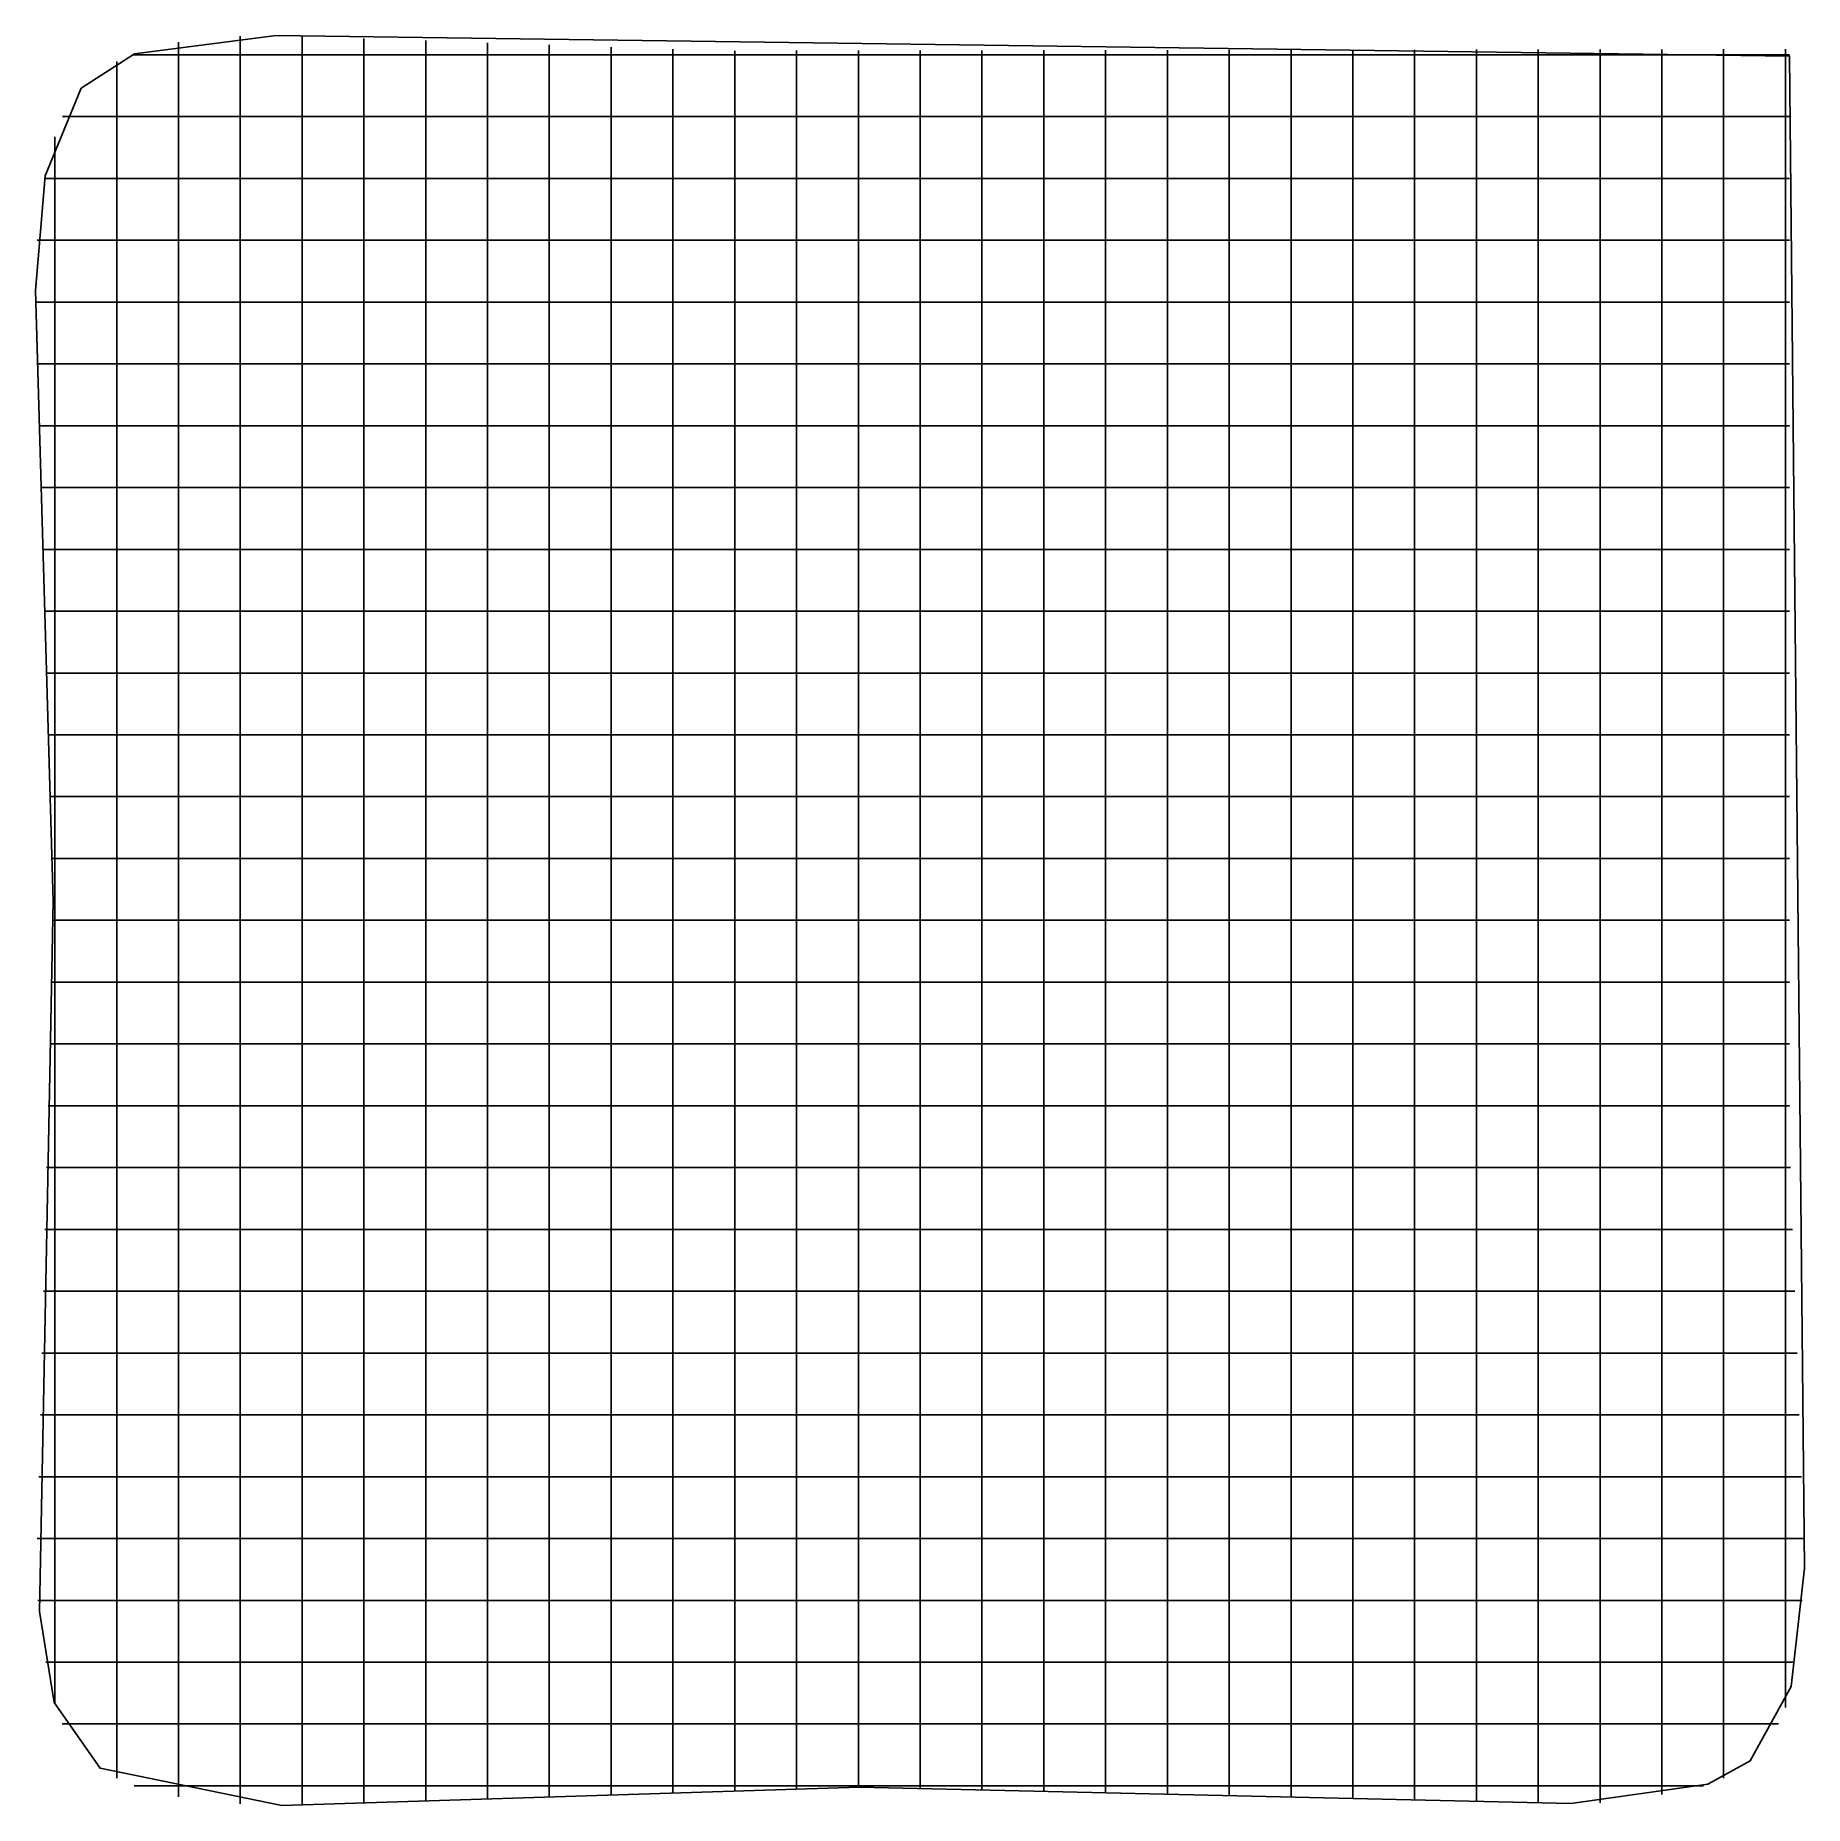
# Model space of a CAD drawing. Header units: metres. Extents: x 0.4 to 14.7, y 0.4 to 14.7.
import ezdxf

# ---------------------------------------------------------------- set-up
doc = ezdxf.new("R2010")
doc.units = ezdxf.units.M

msp = doc.modelspace()

# ---------------------------------------------------------------- linework, layer by layer
for p, q in [((1.593, 14.53), (1.593, 14.695)), ((2.093, 14.743), (2.093, 14.744)), ((2.093, 14.578), (2.093, 14.743)), ((2.593, 14.577), (2.593, 14.742)), ((3.093, 14.559), (3.093, 14.724)), ((3.593, 14.542), (3.593, 14.707)), ((4.093, 14.689), (4.093, 14.69)), ((4.093, 14.525), (4.093, 14.689)), ((4.593, 14.507), (4.593, 14.672)), ((5.093, 14.49), (5.093, 14.655)), ((5.593, 14.472), (5.593, 14.637)), ((6.093, 14.46), (6.093, 14.625)), ((6.593, 14.461), (6.593, 14.626)), ((7.093, 14.462), (7.093, 14.627)), ((7.593, 14.463), (7.593, 14.628)), ((8.093, 14.463), (8.093, 14.628)), ((8.593, 14.464), (8.593, 14.629)), ((9.093, 14.465), (9.093, 14.63)), ((9.593, 14.465), (9.593, 14.63)), ((10.093, 14.466), (10.093, 14.631)), ((10.593, 14.467), (10.593, 14.632)), ((11.093, 14.468), (11.093, 14.633)), ((11.593, 14.468), (11.593, 14.633)), ((12.093, 14.469), (12.093, 14.634)), ((12.593, 14.47), (12.593, 14.635)), ((13.093, 14.635), (13.093, 14.636)), ((13.093, 14.471), (13.093, 14.635)), ((13.593, 14.471), (13.593, 14.636)), ((14.093, 14.472), (14.093, 14.637)), ((14.593, 14.473), (14.593, 14.638)), ((1.093, 14.536), (1.093, 14.537)), ((1.093, 14.372), (1.093, 14.536)), ((1.221, 14.592), (1.386, 14.592)), ((1.221, 14.592), (1.386, 14.592)), ((1.386, 14.592), (1.614, 14.592)), ((1.593, 13.947), (1.593, 14.53)), ((1.614, 14.592), (1.749, 14.592)), ((1.749, 14.592), (2.572, 14.592)), ((2.093, 13.948), (2.093, 14.578)), ((2.572, 14.592), (3.249, 14.592)), ((2.593, 13.943), (2.593, 14.577)), ((3.093, 13.94), (3.093, 14.559)), ((3.249, 14.592), (3.414, 14.592)), ((3.414, 14.592), (3.549, 14.592)), ((3.549, 14.592), (4.372, 14.592)), ((3.593, 13.938), (3.593, 14.542)), ((4.093, 13.935), (4.093, 14.525)), ((4.372, 14.592), (5.049, 14.592)), ((4.593, 13.933), (4.593, 14.507)), ((5.049, 14.592), (5.214, 14.592)), ((5.093, 13.931), (5.093, 14.49)), ((5.214, 14.592), (5.349, 14.592)), ((5.349, 14.592), (5.814, 14.592)), ((5.593, 13.928), (5.593, 14.472)), ((5.814, 14.592), (5.979, 14.592)), ((5.979, 14.592), (6.656, 14.592)), ((6.093, 13.929), (6.093, 14.46)), ((6.593, 13.936), (6.593, 14.461)), ((6.656, 14.592), (7.479, 14.592)), ((7.093, 13.944), (7.093, 14.462)), ((7.479, 14.592), (7.614, 14.592)), ((7.593, 13.943), (7.593, 14.463)), ((7.614, 14.592), (7.779, 14.592)), ((7.779, 14.592), (8.456, 14.592)), ((8.093, 13.937), (8.093, 14.463)), ((8.456, 14.592), (9.279, 14.592)), ((8.593, 13.932), (8.593, 14.464)), ((9.093, 13.928), (9.093, 14.465)), ((9.279, 14.592), (9.414, 14.592)), ((9.414, 14.592), (9.579, 14.592)), ((9.579, 14.592), (10.256, 14.592)), ((9.593, 13.922), (9.593, 14.465)), ((10.093, 13.917), (10.093, 14.466)), ((10.256, 14.592), (11.079, 14.592)), ((10.593, 13.912), (10.593, 14.467)), ((11.079, 14.592), (11.214, 14.592)), ((11.093, 13.908), (11.093, 14.468)), ((11.214, 14.592), (11.379, 14.592)), ((11.379, 14.592), (12.056, 14.592)), ((11.593, 13.902), (11.593, 14.468)), ((12.056, 14.592), (12.879, 14.592)), ((12.093, 13.897), (12.093, 14.469)), ((12.593, 13.892), (12.593, 14.47)), ((12.879, 14.592), (13.014, 14.592)), ((13.014, 14.592), (13.179, 14.592)), ((13.093, 13.893), (13.093, 14.471)), ((13.179, 14.592), (13.856, 14.592)), ((13.593, 13.924), (13.593, 14.471)), ((13.856, 14.592), (14.491, 14.592)), ((14.093, 13.983), (14.093, 14.472)), ((14.491, 14.592), (14.626, 14.592)), ((14.593, 14.242), (14.593, 14.473)), ((1.093, 13.928), (1.093, 14.372)), ((14.593, 14.107), (14.593, 14.242)), ((0.654, 14.092), (0.819, 14.092)), ((0.654, 14.092), (0.819, 14.092)), ((0.819, 14.092), (1.303, 14.092)), ((1.303, 14.092), (2.125, 14.092)), ((2.125, 14.092), (2.261, 14.092)), ((2.261, 14.092), (2.425, 14.092)), ((2.425, 14.092), (3.103, 14.092)), ((3.103, 14.092), (3.925, 14.092)), ((3.925, 14.092), (4.061, 14.092)), ((4.061, 14.092), (4.225, 14.092)), ((4.225, 14.092), (4.903, 14.092)), ((4.903, 14.092), (5.725, 14.092)), ((5.725, 14.092), (5.861, 14.092)), ((5.861, 14.092), (6.025, 14.092)), ((6.025, 14.092), (6.703, 14.092)), ((6.703, 14.092), (7.525, 14.092)), ((7.525, 14.092), (7.661, 14.092)), ((7.661, 14.092), (7.825, 14.092)), ((7.825, 14.092), (8.503, 14.092)), ((8.503, 14.092), (9.325, 14.092)), ((9.325, 14.092), (9.461, 14.092)), ((9.461, 14.092), (9.625, 14.092)), ((9.625, 14.092), (10.303, 14.092)), ((10.303, 14.092), (11.125, 14.092)), ((11.125, 14.092), (11.261, 14.092)), ((11.261, 14.092), (11.425, 14.092)), ((11.425, 14.092), (12.103, 14.092)), ((12.103, 14.092), (12.925, 14.092)), ((12.925, 14.092), (13.061, 14.092)), ((13.061, 14.092), (13.225, 14.092)), ((13.225, 14.092), (13.903, 14.092)), ((13.903, 14.092), (14.491, 14.092)), ((14.491, 14.092), (14.626, 14.092)), ((14.593, 13.285), (14.593, 14.107)), ((0.593, 13.895), (0.593, 13.929)), ((0.593, 13.731), (0.593, 13.895)), ((1.093, 13.105), (1.093, 13.928)), ((1.593, 13.125), (1.593, 13.947)), ((2.093, 13.125), (2.093, 13.948)), ((2.593, 13.12), (2.593, 13.943)), ((3.093, 13.118), (3.093, 13.94)), ((3.593, 13.116), (3.593, 13.938)), ((4.093, 13.113), (4.093, 13.935)), ((4.593, 13.11), (4.593, 13.933)), ((5.093, 13.108), (5.093, 13.931)), ((5.593, 13.106), (5.593, 13.928)), ((6.093, 13.106), (6.093, 13.929)), ((6.593, 13.114), (6.593, 13.936)), ((7.093, 13.121), (7.093, 13.944)), ((7.593, 13.12), (7.593, 13.943)), ((8.093, 13.115), (8.093, 13.937)), ((8.593, 13.11), (8.593, 13.932)), ((9.093, 13.105), (9.093, 13.928)), ((9.593, 13.1), (9.593, 13.922)), ((10.093, 13.095), (10.093, 13.917)), ((10.593, 13.09), (10.593, 13.912)), ((11.093, 13.084), (11.093, 13.908)), ((11.593, 13.08), (11.593, 13.902)), ((12.093, 13.075), (12.093, 13.897)), ((12.593, 13.07), (12.593, 13.892)), ((13.093, 13.07), (13.093, 13.893)), ((13.593, 13.101), (13.593, 13.924)), ((14.093, 13.161), (14.093, 13.983)), ((0.593, 13.053), (0.593, 13.731)), ((0.511, 13.592), (0.676, 13.592)), ((0.511, 13.592), (0.676, 13.592)), ((0.676, 13.592), (1.224, 13.592)), ((1.224, 13.592), (2.047, 13.592)), ((2.047, 13.592), (2.182, 13.592)), ((2.182, 13.592), (2.347, 13.592)), ((2.347, 13.592), (3.024, 13.592)), ((3.024, 13.592), (3.847, 13.592)), ((3.847, 13.592), (3.982, 13.592)), ((3.982, 13.592), (4.147, 13.592)), ((4.147, 13.592), (4.824, 13.592)), ((4.824, 13.592), (5.647, 13.592)), ((5.647, 13.592), (5.782, 13.592)), ((5.782, 13.592), (5.947, 13.592)), ((5.947, 13.592), (6.624, 13.592)), ((6.624, 13.592), (7.447, 13.592)), ((7.447, 13.592), (7.582, 13.592)), ((7.582, 13.592), (7.747, 13.592)), ((7.747, 13.592), (8.424, 13.592)), ((8.424, 13.592), (9.247, 13.592)), ((9.247, 13.592), (9.382, 13.592)), ((9.382, 13.592), (9.547, 13.592)), ((9.547, 13.592), (10.224, 13.592)), ((10.224, 13.592), (11.047, 13.592)), ((11.047, 13.592), (11.182, 13.592)), ((11.182, 13.592), (11.347, 13.592)), ((11.347, 13.592), (12.024, 13.592)), ((12.024, 13.592), (12.847, 13.592)), ((12.847, 13.592), (12.982, 13.592)), ((12.982, 13.592), (13.147, 13.592)), ((13.147, 13.592), (13.824, 13.592)), ((13.824, 13.592), (14.491, 13.592)), ((14.491, 13.592), (14.626, 13.592)), ((14.593, 12.607), (14.593, 13.285)), ((0.451, 13.092), (0.616, 13.092)), ((0.451, 13.092), (0.616, 13.092)), ((0.593, 12.231), (0.593, 13.053)), ((0.616, 13.092), (1.191, 13.092)), ((1.093, 12.97), (1.093, 13.105)), ((1.191, 13.092), (2.014, 13.092)), ((1.593, 12.989), (1.593, 13.125)), ((2.014, 13.092), (2.149, 13.092)), ((2.093, 12.99), (2.093, 13.125)), ((2.149, 13.092), (2.314, 13.092)), ((2.314, 13.092), (2.991, 13.092)), ((2.593, 12.984), (2.593, 13.12)), ((2.991, 13.092), (3.814, 13.092)), ((3.093, 12.982), (3.093, 13.118)), ((3.593, 12.98), (3.593, 13.116)), ((3.814, 13.092), (3.949, 13.092)), ((3.949, 13.092), (4.114, 13.092)), ((4.093, 12.978), (4.093, 13.113)), ((4.114, 13.092), (4.791, 13.092)), ((4.593, 12.975), (4.593, 13.11)), ((4.791, 13.092), (5.614, 13.092)), ((5.093, 12.973), (5.093, 13.108)), ((5.593, 12.97), (5.593, 13.106)), ((5.614, 13.092), (5.749, 13.092)), ((5.749, 13.092), (5.914, 13.092)), ((5.914, 13.092), (6.591, 13.092)), ((6.093, 12.971), (6.093, 13.106)), ((6.591, 13.092), (7.414, 13.092)), ((6.593, 12.979), (6.593, 13.114)), ((7.093, 12.986), (7.093, 13.121)), ((7.414, 13.092), (7.549, 13.092)), ((7.549, 13.092), (7.714, 13.092)), ((7.593, 12.984), (7.593, 13.12)), ((7.714, 13.092), (8.391, 13.092)), ((8.093, 12.979), (8.093, 13.115)), ((8.391, 13.092), (9.214, 13.092)), ((8.593, 12.974), (8.593, 13.11)), ((9.093, 12.97), (9.093, 13.105)), ((9.214, 13.092), (9.349, 13.092)), ((9.349, 13.092), (9.514, 13.092)), ((9.514, 13.092), (10.191, 13.092)), ((9.593, 12.964), (9.593, 13.1)), ((10.093, 12.959), (10.093, 13.095)), ((10.191, 13.092), (11.014, 13.092)), ((10.593, 12.954), (10.593, 13.09)), ((11.014, 13.092), (11.149, 13.092)), ((11.093, 12.949), (11.093, 13.084)), ((11.149, 13.092), (11.314, 13.092)), ((11.314, 13.092), (11.991, 13.092)), ((11.593, 12.944), (11.593, 13.08)), ((11.991, 13.092), (12.814, 13.092)), ((12.093, 12.939), (12.093, 13.075)), ((12.593, 12.934), (12.593, 13.07)), ((12.814, 13.092), (12.949, 13.092)), ((12.949, 13.092), (13.114, 13.092)), ((13.093, 12.934), (13.093, 13.07)), ((13.114, 13.092), (13.791, 13.092)), ((13.593, 12.966), (13.593, 13.101)), ((13.791, 13.092), (14.491, 13.092)), ((14.093, 13.025), (14.093, 13.161)), ((14.491, 13.092), (14.626, 13.092)), ((1.093, 12.805), (1.093, 12.97)), ((1.593, 12.825), (1.593, 12.989)), ((2.093, 12.825), (2.093, 12.99)), ((2.593, 12.82), (2.593, 12.984)), ((3.093, 12.818), (3.093, 12.982)), ((3.593, 12.816), (3.593, 12.98)), ((4.093, 12.813), (4.093, 12.978)), ((4.593, 12.81), (4.593, 12.975)), ((5.093, 12.808), (5.093, 12.973)), ((5.593, 12.806), (5.593, 12.97)), ((6.093, 12.806), (6.093, 12.971)), ((6.593, 12.814), (6.593, 12.979)), ((7.093, 12.821), (7.093, 12.986)), ((7.593, 12.82), (7.593, 12.984)), ((8.093, 12.815), (8.093, 12.979)), ((8.593, 12.81), (8.593, 12.974)), ((9.093, 12.805), (9.093, 12.97)), ((9.593, 12.8), (9.593, 12.964)), ((10.093, 12.795), (10.093, 12.959)), ((10.593, 12.79), (10.593, 12.954)), ((11.093, 12.785), (11.093, 12.949)), ((11.593, 12.78), (11.593, 12.944)), ((12.093, 12.775), (12.093, 12.939)), ((12.593, 12.77), (12.593, 12.934)), ((13.093, 12.77), (13.093, 12.934)), ((13.593, 12.801), (13.593, 12.966)), ((14.093, 12.861), (14.093, 13.025)), ((1.093, 12.128), (1.093, 12.805)), ((1.593, 12.147), (1.593, 12.825)), ((2.093, 12.148), (2.093, 12.825)), ((2.593, 12.143), (2.593, 12.82)), ((3.093, 12.14), (3.093, 12.818)), ((3.593, 12.138), (3.593, 12.816)), ((4.093, 12.135), (4.093, 12.813)), ((4.593, 12.133), (4.593, 12.81)), ((5.093, 12.131), (5.093, 12.808)), ((5.593, 12.128), (5.593, 12.806)), ((6.093, 12.129), (6.093, 12.806)), ((6.593, 12.136), (6.593, 12.814)), ((7.093, 12.144), (7.093, 12.821)), ((7.593, 12.143), (7.593, 12.82)), ((8.093, 12.137), (8.093, 12.815)), ((8.593, 12.132), (8.593, 12.81)), ((9.093, 12.128), (9.093, 12.805)), ((9.593, 12.122), (9.593, 12.8)), ((10.093, 12.117), (10.093, 12.795)), ((10.593, 12.112), (10.593, 12.79)), ((11.093, 12.108), (11.093, 12.785)), ((11.593, 12.102), (11.593, 12.78)), ((12.093, 12.097), (12.093, 12.775)), ((12.593, 12.092), (12.593, 12.77)), ((13.093, 12.093), (13.093, 12.77)), ((13.593, 12.124), (13.593, 12.801)), ((14.093, 12.183), (14.093, 12.861)), ((14.593, 12.442), (14.593, 12.607)), ((0.438, 12.592), (0.603, 12.592)), ((0.438, 12.592), (0.603, 12.592)), ((0.603, 12.592), (1.184, 12.592)), ((1.184, 12.592), (2.007, 12.592)), ((2.007, 12.592), (2.142, 12.592)), ((2.142, 12.592), (2.307, 12.592)), ((2.307, 12.592), (2.984, 12.592)), ((2.984, 12.592), (3.807, 12.592)), ((3.807, 12.592), (3.942, 12.592)), ((3.942, 12.592), (4.107, 12.592)), ((4.107, 12.592), (4.784, 12.592)), ((4.784, 12.592), (5.607, 12.592)), ((5.607, 12.592), (5.742, 12.592)), ((5.742, 12.592), (5.907, 12.592)), ((5.907, 12.592), (6.584, 12.592)), ((6.584, 12.592), (7.407, 12.592)), ((7.407, 12.592), (7.542, 12.592)), ((7.542, 12.592), (7.707, 12.592)), ((7.707, 12.592), (8.384, 12.592)), ((8.384, 12.592), (9.207, 12.592)), ((9.207, 12.592), (9.342, 12.592)), ((9.342, 12.592), (9.507, 12.592)), ((9.507, 12.592), (10.184, 12.592)), ((10.184, 12.592), (11.007, 12.592)), ((11.007, 12.592), (11.142, 12.592)), ((11.142, 12.592), (11.307, 12.592)), ((11.307, 12.592), (11.984, 12.592)), ((11.984, 12.592), (12.807, 12.592)), ((12.807, 12.592), (12.942, 12.592)), ((12.942, 12.592), (13.107, 12.592)), ((13.107, 12.592), (13.784, 12.592)), ((13.784, 12.592), (14.491, 12.592)), ((14.491, 12.592), (14.626, 12.592)), ((14.593, 12.307), (14.593, 12.442)), ((0.593, 12.095), (0.593, 12.231)), ((14.093, 11.361), (14.093, 12.183)), ((14.593, 11.485), (14.593, 12.307)), ((0.453, 12.092), (0.618, 12.092)), ((0.453, 12.092), (0.618, 12.092)), ((0.593, 11.931), (0.593, 12.095)), ((0.618, 12.092), (1.192, 12.092)), ((1.093, 11.305), (1.093, 12.128)), ((1.192, 12.092), (2.015, 12.092)), ((1.593, 11.325), (1.593, 12.147)), ((2.015, 12.092), (2.15, 12.092)), ((2.093, 11.325), (2.093, 12.148)), ((2.15, 12.092), (2.315, 12.092)), ((2.315, 12.092), (2.992, 12.092)), ((2.593, 11.32), (2.593, 12.143)), ((2.992, 12.092), (3.815, 12.092)), ((3.093, 11.318), (3.093, 12.14)), ((3.593, 11.316), (3.593, 12.138)), ((3.815, 12.092), (3.95, 12.092)), ((3.95, 12.092), (4.115, 12.092)), ((4.093, 11.313), (4.093, 12.135)), ((4.115, 12.092), (4.792, 12.092)), ((4.593, 11.31), (4.593, 12.133)), ((4.792, 12.092), (5.615, 12.092)), ((5.093, 11.308), (5.093, 12.131)), ((5.593, 11.306), (5.593, 12.128)), ((5.615, 12.092), (5.75, 12.092)), ((5.75, 12.092), (5.915, 12.092)), ((5.915, 12.092), (6.592, 12.092)), ((6.093, 11.306), (6.093, 12.129)), ((6.592, 12.092), (7.415, 12.092)), ((6.593, 11.314), (6.593, 12.136)), ((7.093, 11.321), (7.093, 12.144)), ((7.415, 12.092), (7.55, 12.092)), ((7.55, 12.092), (7.715, 12.092)), ((7.593, 11.32), (7.593, 12.143)), ((7.715, 12.092), (8.392, 12.092)), ((8.093, 11.315), (8.093, 12.137)), ((8.392, 12.092), (9.215, 12.092)), ((8.593, 11.31), (8.593, 12.132)), ((9.093, 11.305), (9.093, 12.128)), ((9.215, 12.092), (9.35, 12.092)), ((9.35, 12.092), (9.515, 12.092)), ((9.515, 12.092), (10.192, 12.092)), ((9.593, 11.3), (9.593, 12.122)), ((10.093, 11.295), (10.093, 12.117)), ((10.192, 12.092), (11.015, 12.092)), ((10.593, 11.29), (10.593, 12.112)), ((11.015, 12.092), (11.15, 12.092)), ((11.093, 11.284), (11.093, 12.108)), ((11.15, 12.092), (11.315, 12.092)), ((11.315, 12.092), (11.992, 12.092)), ((11.593, 11.28), (11.593, 12.102)), ((11.992, 12.092), (12.815, 12.092)), ((12.093, 11.275), (12.093, 12.097)), ((12.593, 11.27), (12.593, 12.092)), ((12.815, 12.092), (12.95, 12.092)), ((12.95, 12.092), (13.115, 12.092)), ((13.093, 11.27), (13.093, 12.093)), ((13.115, 12.092), (13.792, 12.092)), ((13.593, 11.301), (13.593, 12.124)), ((13.792, 12.092), (14.491, 12.092)), ((14.491, 12.092), (14.626, 12.092)), ((0.593, 11.253), (0.593, 11.931)), ((0.468, 11.592), (0.633, 11.592)), ((0.468, 11.592), (0.633, 11.592)), ((0.633, 11.592), (1.201, 11.592)), ((1.201, 11.592), (2.023, 11.592)), ((2.023, 11.592), (2.159, 11.592)), ((2.159, 11.592), (2.323, 11.592)), ((2.323, 11.592), (3.001, 11.592)), ((3.001, 11.592), (3.823, 11.592)), ((3.823, 11.592), (3.959, 11.592)), ((3.959, 11.592), (4.123, 11.592)), ((4.123, 11.592), (4.801, 11.592)), ((4.801, 11.592), (5.623, 11.592)), ((5.623, 11.592), (5.759, 11.592)), ((5.759, 11.592), (5.923, 11.592)), ((5.923, 11.592), (6.601, 11.592)), ((6.601, 11.592), (7.423, 11.592)), ((7.423, 11.592), (7.559, 11.592)), ((7.559, 11.592), (7.723, 11.592)), ((7.723, 11.592), (8.401, 11.592)), ((8.401, 11.592), (9.223, 11.592)), ((9.223, 11.592), (9.359, 11.592)), ((9.359, 11.592), (9.523, 11.592)), ((9.523, 11.592), (10.201, 11.592)), ((10.201, 11.592), (11.023, 11.592)), ((11.023, 11.592), (11.159, 11.592)), ((11.159, 11.592), (11.323, 11.592)), ((11.323, 11.592), (12.001, 11.592)), ((12.001, 11.592), (12.823, 11.592)), ((12.823, 11.592), (12.959, 11.592)), ((12.959, 11.592), (13.123, 11.592)), ((13.123, 11.592), (13.801, 11.592)), ((13.801, 11.592), (14.491, 11.592)), ((14.491, 11.592), (14.626, 11.592)), ((14.593, 10.807), (14.593, 11.485)), ((1.593, 11.189), (1.593, 11.325)), ((2.093, 11.19), (2.093, 11.325)), ((2.593, 11.184), (2.593, 11.32)), ((3.093, 11.182), (3.093, 11.318)), ((3.593, 11.18), (3.593, 11.316)), ((4.093, 11.178), (4.093, 11.313)), ((4.593, 11.175), (4.593, 11.31)), ((6.593, 11.179), (6.593, 11.314)), ((7.093, 11.186), (7.093, 11.321)), ((7.593, 11.184), (7.593, 11.32)), ((8.093, 11.179), (8.093, 11.315)), ((14.093, 11.225), (14.093, 11.361)), ((0.593, 10.431), (0.593, 11.253)), ((1.093, 11.17), (1.093, 11.305)), ((1.093, 11.005), (1.093, 11.17)), ((1.593, 11.025), (1.593, 11.189)), ((2.093, 11.025), (2.093, 11.19)), ((2.593, 11.02), (2.593, 11.184)), ((3.093, 11.018), (3.093, 11.182)), ((3.593, 11.016), (3.593, 11.18)), ((4.093, 11.013), (4.093, 11.178)), ((4.593, 11.01), (4.593, 11.175)), ((5.093, 11.173), (5.093, 11.308)), ((5.093, 11.008), (5.093, 11.173)), ((5.593, 11.17), (5.593, 11.306)), ((5.593, 11.006), (5.593, 11.17)), ((6.093, 11.171), (6.093, 11.306)), ((6.093, 11.006), (6.093, 11.171)), ((6.593, 11.014), (6.593, 11.179)), ((7.093, 11.021), (7.093, 11.186)), ((7.593, 11.02), (7.593, 11.184)), ((8.093, 11.015), (8.093, 11.179)), ((8.593, 11.174), (8.593, 11.31)), ((8.593, 11.01), (8.593, 11.174)), ((9.093, 11.17), (9.093, 11.305)), ((9.093, 11.005), (9.093, 11.17)), ((9.593, 11.164), (9.593, 11.3)), ((10.093, 11.159), (10.093, 11.295)), ((10.593, 11.154), (10.593, 11.29)), ((11.093, 11.149), (11.093, 11.284)), ((11.593, 11.144), (11.593, 11.28)), ((12.093, 11.139), (12.093, 11.275)), ((12.593, 11.134), (12.593, 11.27)), ((13.093, 11.134), (13.093, 11.27)), ((13.593, 11.166), (13.593, 11.301)), ((14.093, 11.061), (14.093, 11.225)), ((0.484, 11.092), (0.649, 11.092)), ((0.484, 11.092), (0.649, 11.092)), ((0.649, 11.092), (1.209, 11.092)), ((1.209, 11.092), (2.032, 11.092)), ((1.593, 10.347), (1.593, 11.025)), ((2.032, 11.092), (2.167, 11.092)), ((2.093, 10.348), (2.093, 11.025)), ((2.167, 11.092), (2.332, 11.092)), ((2.332, 11.092), (3.009, 11.092)), ((3.009, 11.092), (3.832, 11.092)), ((3.832, 11.092), (3.967, 11.092)), ((3.967, 11.092), (4.132, 11.092)), ((4.132, 11.092), (4.809, 11.092)), ((4.809, 11.092), (5.632, 11.092)), ((5.632, 11.092), (5.767, 11.092)), ((5.767, 11.092), (5.932, 11.092)), ((5.932, 11.092), (6.609, 11.092)), ((6.609, 11.092), (7.432, 11.092)), ((7.432, 11.092), (7.567, 11.092)), ((7.567, 11.092), (7.732, 11.092)), ((7.732, 11.092), (8.409, 11.092)), ((8.409, 11.092), (9.232, 11.092)), ((9.232, 11.092), (9.367, 11.092)), ((9.367, 11.092), (9.532, 11.092)), ((9.532, 11.092), (10.209, 11.092)), ((9.593, 11), (9.593, 11.164)), ((10.093, 10.995), (10.093, 11.159)), ((10.209, 11.092), (11.032, 11.092)), ((10.593, 10.99), (10.593, 11.154)), ((11.032, 11.092), (11.167, 11.092)), ((11.093, 10.985), (11.093, 11.149)), ((11.167, 11.092), (11.332, 11.092)), ((11.332, 11.092), (12.009, 11.092)), ((11.593, 10.98), (11.593, 11.144)), ((12.009, 11.092), (12.832, 11.092)), ((12.093, 10.975), (12.093, 11.139)), ((12.593, 10.97), (12.593, 11.134)), ((12.832, 11.092), (12.967, 11.092)), ((12.967, 11.092), (13.132, 11.092)), ((13.093, 10.97), (13.093, 11.134)), ((13.132, 11.092), (13.809, 11.092)), ((13.593, 11.001), (13.593, 11.166)), ((13.809, 11.092), (14.491, 11.092)), ((14.093, 10.383), (14.093, 11.061)), ((14.491, 11.092), (14.626, 11.092)), ((1.093, 10.328), (1.093, 11.005)), ((2.593, 10.343), (2.593, 11.02)), ((3.093, 10.34), (3.093, 11.018)), ((3.593, 10.338), (3.593, 11.016)), ((4.093, 10.335), (4.093, 11.013)), ((4.593, 10.333), (4.593, 11.01)), ((5.093, 10.331), (5.093, 11.008)), ((5.593, 10.328), (5.593, 11.006)), ((6.093, 10.329), (6.093, 11.006)), ((6.593, 10.336), (6.593, 11.014)), ((7.093, 10.344), (7.093, 11.021)), ((7.593, 10.343), (7.593, 11.02)), ((8.093, 10.337), (8.093, 11.015)), ((8.593, 10.332), (8.593, 11.01)), ((9.093, 10.328), (9.093, 11.005)), ((9.593, 10.322), (9.593, 11)), ((10.093, 10.317), (10.093, 10.995)), ((10.593, 10.312), (10.593, 10.99)), ((11.093, 10.308), (11.093, 10.985)), ((11.593, 10.302), (11.593, 10.98)), ((12.093, 10.297), (12.093, 10.975)), ((12.593, 10.292), (12.593, 10.97)), ((13.093, 10.293), (13.093, 10.97)), ((13.593, 10.324), (13.593, 11.001)), ((14.593, 10.642), (14.593, 10.807)), ((14.593, 10.507), (14.593, 10.642)), ((0.499, 10.592), (0.664, 10.592)), ((0.499, 10.592), (0.664, 10.592)), ((0.664, 10.592), (1.218, 10.592)), ((1.218, 10.592), (2.04, 10.592)), ((2.04, 10.592), (2.176, 10.592)), ((2.176, 10.592), (2.34, 10.592)), ((2.34, 10.592), (3.018, 10.592)), ((3.018, 10.592), (3.84, 10.592)), ((3.84, 10.592), (3.976, 10.592)), ((3.976, 10.592), (4.14, 10.592)), ((4.14, 10.592), (4.818, 10.592)), ((4.818, 10.592), (5.64, 10.592)), ((5.64, 10.592), (5.776, 10.592)), ((5.776, 10.592), (5.94, 10.592)), ((5.94, 10.592), (6.618, 10.592)), ((6.618, 10.592), (7.44, 10.592)), ((7.44, 10.592), (7.576, 10.592)), ((7.576, 10.592), (7.74, 10.592)), ((7.74, 10.592), (8.418, 10.592)), ((8.418, 10.592), (9.24, 10.592)), ((9.24, 10.592), (9.376, 10.592)), ((9.376, 10.592), (9.54, 10.592)), ((9.54, 10.592), (10.218, 10.592)), ((10.218, 10.592), (11.04, 10.592)), ((11.04, 10.592), (11.176, 10.592)), ((11.176, 10.592), (11.34, 10.592)), ((11.34, 10.592), (12.018, 10.592)), ((12.018, 10.592), (12.84, 10.592)), ((12.84, 10.592), (12.976, 10.592)), ((12.976, 10.592), (13.14, 10.592)), ((13.14, 10.592), (13.818, 10.592)), ((13.818, 10.592), (14.491, 10.592)), ((14.491, 10.592), (14.626, 10.592)), ((14.593, 9.685), (14.593, 10.507)), ((0.593, 10.295), (0.593, 10.431)), ((1.093, 9.505), (1.093, 10.328)), ((1.593, 9.525), (1.593, 10.347)), ((2.093, 9.525), (2.093, 10.348)), ((2.593, 9.52), (2.593, 10.343)), ((3.093, 9.518), (3.093, 10.34)), ((3.593, 9.516), (3.593, 10.338)), ((4.093, 9.513), (4.093, 10.335)), ((4.593, 9.51), (4.593, 10.333)), ((5.093, 9.508), (5.093, 10.331)), ((5.593, 9.506), (5.593, 10.328)), ((6.093, 9.506), (6.093, 10.329)), ((6.593, 9.514), (6.593, 10.336)), ((7.093, 9.521), (7.093, 10.344)), ((7.593, 9.52), (7.593, 10.343)), ((8.093, 9.515), (8.093, 10.337)), ((8.593, 9.51), (8.593, 10.332)), ((9.093, 9.505), (9.093, 10.328)), ((9.593, 9.5), (9.593, 10.322)), ((10.093, 9.495), (10.093, 10.317)), ((10.593, 9.49), (10.593, 10.312)), ((13.593, 9.501), (13.593, 10.324)), ((14.093, 9.561), (14.093, 10.383)), ((0.593, 10.131), (0.593, 10.295)), ((11.093, 9.484), (11.093, 10.308)), ((11.593, 9.48), (11.593, 10.302)), ((12.093, 9.475), (12.093, 10.297)), ((12.593, 9.47), (12.593, 10.292)), ((13.093, 9.47), (13.093, 10.293)), ((0.514, 10.092), (0.679, 10.092)), ((0.514, 10.092), (0.679, 10.092)), ((0.593, 9.453), (0.593, 10.131)), ((0.679, 10.092), (1.226, 10.092)), ((1.226, 10.092), (2.048, 10.092)), ((2.048, 10.092), (2.184, 10.092)), ((2.184, 10.092), (2.348, 10.092)), ((2.348, 10.092), (3.026, 10.092)), ((3.026, 10.092), (3.848, 10.092)), ((3.848, 10.092), (3.984, 10.092)), ((3.984, 10.092), (4.148, 10.092)), ((4.148, 10.092), (4.826, 10.092)), ((4.826, 10.092), (5.648, 10.092)), ((5.648, 10.092), (5.784, 10.092)), ((5.784, 10.092), (5.948, 10.092)), ((5.948, 10.092), (6.626, 10.092)), ((6.626, 10.092), (7.448, 10.092)), ((7.448, 10.092), (7.584, 10.092)), ((7.584, 10.092), (7.748, 10.092)), ((7.748, 10.092), (8.426, 10.092)), ((8.426, 10.092), (9.248, 10.092)), ((9.248, 10.092), (9.384, 10.092)), ((9.384, 10.092), (9.548, 10.092)), ((9.548, 10.092), (10.226, 10.092)), ((10.226, 10.092), (11.048, 10.092)), ((11.048, 10.092), (11.184, 10.092)), ((11.184, 10.092), (11.348, 10.092)), ((11.348, 10.092), (12.026, 10.092)), ((12.026, 10.092), (12.848, 10.092)), ((12.848, 10.092), (12.984, 10.092)), ((12.984, 10.092), (13.148, 10.092)), ((13.148, 10.092), (13.826, 10.092)), ((13.826, 10.092), (14.491, 10.092)), ((14.491, 10.092), (14.626, 10.092)), ((14.593, 9.007), (14.593, 9.685)), ((0.529, 9.592), (0.694, 9.592)), ((0.529, 9.592), (0.694, 9.592)), ((0.593, 8.631), (0.593, 9.453)), ((0.694, 9.592), (1.234, 9.592)), ((1.093, 9.37), (1.093, 9.505)), ((1.234, 9.592), (2.057, 9.592)), ((1.593, 9.389), (1.593, 9.525)), ((2.057, 9.592), (2.193, 9.592)), ((2.093, 9.39), (2.093, 9.525)), ((2.193, 9.592), (2.357, 9.592)), ((2.357, 9.592), (3.034, 9.592)), ((2.593, 9.384), (2.593, 9.52)), ((3.034, 9.592), (3.857, 9.592)), ((3.093, 9.382), (3.093, 9.518)), ((3.593, 9.38), (3.593, 9.516)), ((3.857, 9.592), (3.993, 9.592)), ((3.993, 9.592), (4.157, 9.592)), ((4.093, 9.378), (4.093, 9.513)), ((4.157, 9.592), (4.834, 9.592)), ((4.593, 9.375), (4.593, 9.51)), ((4.834, 9.592), (5.657, 9.592)), ((5.093, 9.373), (5.093, 9.508)), ((5.593, 9.37), (5.593, 9.506)), ((5.657, 9.592), (5.793, 9.592)), ((5.793, 9.592), (5.957, 9.592)), ((5.957, 9.592), (6.634, 9.592)), ((6.093, 9.371), (6.093, 9.506)), ((6.593, 9.379), (6.593, 9.514)), ((6.634, 9.592), (7.457, 9.592)), ((7.093, 9.386), (7.093, 9.521)), ((7.457, 9.592), (7.593, 9.592)), ((7.593, 9.592), (7.757, 9.592)), ((7.593, 9.384), (7.593, 9.52)), ((7.757, 9.592), (8.434, 9.592)), ((8.093, 9.379), (8.093, 9.515)), ((8.434, 9.592), (9.257, 9.592)), ((8.593, 9.374), (8.593, 9.51)), ((9.093, 9.37), (9.093, 9.505)), ((9.257, 9.592), (9.393, 9.592)), ((9.393, 9.592), (9.557, 9.592)), ((9.557, 9.592), (10.234, 9.592)), ((9.593, 9.364), (9.593, 9.5)), ((10.093, 9.359), (10.093, 9.495)), ((10.234, 9.592), (11.057, 9.592)), ((10.593, 9.354), (10.593, 9.49)), ((11.057, 9.592), (11.193, 9.592)), ((11.093, 9.349), (11.093, 9.484)), ((11.193, 9.592), (11.357, 9.592)), ((11.357, 9.592), (12.034, 9.592)), ((11.593, 9.344), (11.593, 9.48)), ((12.034, 9.592), (12.857, 9.592)), ((12.093, 9.339), (12.093, 9.475)), ((12.593, 9.334), (12.593, 9.47)), ((12.857, 9.592), (12.993, 9.592)), ((12.993, 9.592), (13.157, 9.592)), ((13.093, 9.334), (13.093, 9.47)), ((13.157, 9.592), (13.834, 9.592)), ((13.593, 9.366), (13.593, 9.501)), ((13.834, 9.592), (14.491, 9.592)), ((14.093, 9.425), (14.093, 9.561)), ((14.491, 9.592), (14.626, 9.592)), ((1.093, 9.205), (1.093, 9.37)), ((1.593, 9.225), (1.593, 9.389)), ((2.093, 9.225), (2.093, 9.39)), ((2.593, 9.22), (2.593, 9.384)), ((3.093, 9.218), (3.093, 9.382)), ((3.593, 9.216), (3.593, 9.38)), ((4.093, 9.213), (4.093, 9.378)), ((4.593, 9.21), (4.593, 9.375)), ((5.093, 9.208), (5.093, 9.373)), ((5.593, 9.206), (5.593, 9.37)), ((6.093, 9.206), (6.093, 9.371)), ((6.593, 9.214), (6.593, 9.379)), ((7.093, 9.221), (7.093, 9.386)), ((7.593, 9.22), (7.593, 9.384)), ((8.093, 9.215), (8.093, 9.379)), ((8.593, 9.21), (8.593, 9.374)), ((9.093, 9.205), (9.093, 9.37)), ((9.593, 9.2), (9.593, 9.364)), ((10.093, 9.195), (10.093, 9.359)), ((10.593, 9.19), (10.593, 9.354)), ((11.093, 9.185), (11.093, 9.349)), ((11.593, 9.18), (11.593, 9.344)), ((12.093, 9.175), (12.093, 9.339)), ((12.593, 9.17), (12.593, 9.334)), ((13.093, 9.17), (13.093, 9.334)), ((13.593, 9.201), (13.593, 9.366)), ((14.093, 9.261), (14.093, 9.425)), ((1.093, 8.528), (1.093, 9.205)), ((1.593, 8.547), (1.593, 9.225)), ((2.093, 8.548), (2.093, 9.225)), ((2.593, 8.543), (2.593, 9.22)), ((3.093, 8.54), (3.093, 9.218)), ((3.593, 8.538), (3.593, 9.216)), ((4.093, 8.535), (4.093, 9.213)), ((4.593, 8.533), (4.593, 9.21)), ((5.093, 8.531), (5.093, 9.208)), ((5.593, 8.528), (5.593, 9.206)), ((6.093, 8.529), (6.093, 9.206)), ((6.593, 8.536), (6.593, 9.214)), ((7.093, 8.544), (7.093, 9.221)), ((7.593, 8.543), (7.593, 9.22)), ((8.093, 8.537), (8.093, 9.215)), ((8.593, 8.532), (8.593, 9.21)), ((9.093, 8.528), (9.093, 9.205)), ((9.593, 8.522), (9.593, 9.2)), ((10.093, 8.517), (10.093, 9.195)), ((10.593, 8.512), (10.593, 9.19)), ((11.093, 8.508), (11.093, 9.185)), ((11.593, 8.502), (11.593, 9.18)), ((12.093, 8.497), (12.093, 9.175)), ((12.593, 8.492), (12.593, 9.17)), ((13.093, 8.493), (13.093, 9.17)), ((13.593, 8.524), (13.593, 9.201)), ((14.093, 8.583), (14.093, 9.261)), ((0.545, 9.092), (0.71, 9.092)), ((0.545, 9.092), (0.71, 9.092)), ((0.71, 9.092), (1.243, 9.092)), ((1.243, 9.092), (2.065, 9.092)), ((2.065, 9.092), (2.201, 9.092)), ((2.201, 9.092), (2.365, 9.092)), ((2.365, 9.092), (3.043, 9.092)), ((3.043, 9.092), (3.865, 9.092)), ((3.865, 9.092), (4.001, 9.092)), ((4.001, 9.092), (4.165, 9.092)), ((4.165, 9.092), (4.843, 9.092)), ((4.843, 9.092), (5.665, 9.092)), ((5.665, 9.092), (5.801, 9.092)), ((5.801, 9.092), (5.965, 9.092)), ((5.965, 9.092), (6.643, 9.092)), ((6.643, 9.092), (7.465, 9.092)), ((7.465, 9.092), (7.601, 9.092)), ((7.601, 9.092), (7.765, 9.092)), ((7.765, 9.092), (8.443, 9.092)), ((8.443, 9.092), (9.265, 9.092)), ((9.265, 9.092), (9.401, 9.092)), ((9.401, 9.092), (9.565, 9.092)), ((9.565, 9.092), (10.243, 9.092)), ((10.243, 9.092), (11.065, 9.092)), ((11.065, 9.092), (11.201, 9.092)), ((11.201, 9.092), (11.365, 9.092)), ((11.365, 9.092), (12.043, 9.092)), ((12.043, 9.092), (12.865, 9.092)), ((12.865, 9.092), (13.001, 9.092)), ((13.001, 9.092), (13.165, 9.092)), ((13.165, 9.092), (13.843, 9.092)), ((13.843, 9.092), (14.491, 9.092)), ((14.491, 9.092), (14.626, 9.092)), ((14.593, 8.842), (14.593, 9.007)), ((14.593, 8.707), (14.593, 8.842)), ((0.56, 8.592), (0.725, 8.592)), ((0.56, 8.592), (0.725, 8.592)), ((0.593, 8.495), (0.593, 8.631)), ((0.725, 8.592), (1.251, 8.592)), ((1.251, 8.592), (2.074, 8.592)), ((2.074, 8.592), (2.209, 8.592)), ((2.209, 8.592), (2.374, 8.592)), ((2.374, 8.592), (3.051, 8.592)), ((3.051, 8.592), (3.874, 8.592)), ((3.874, 8.592), (4.009, 8.592)), ((4.009, 8.592), (4.174, 8.592)), ((4.174, 8.592), (4.851, 8.592)), ((4.851, 8.592), (5.674, 8.592)), ((5.674, 8.592), (5.809, 8.592)), ((5.809, 8.592), (5.974, 8.592)), ((5.974, 8.592), (6.651, 8.592)), ((6.651, 8.592), (7.474, 8.592)), ((7.474, 8.592), (7.609, 8.592)), ((7.609, 8.592), (7.774, 8.592)), ((7.774, 8.592), (8.451, 8.592)), ((8.451, 8.592), (9.274, 8.592)), ((9.274, 8.592), (9.409, 8.592)), ((9.409, 8.592), (9.574, 8.592)), ((9.574, 8.592), (10.251, 8.592)), ((10.251, 8.592), (11.074, 8.592)), ((11.074, 8.592), (11.209, 8.592)), ((11.209, 8.592), (11.374, 8.592)), ((11.374, 8.592), (12.051, 8.592)), ((12.051, 8.592), (12.874, 8.592)), ((12.874, 8.592), (13.009, 8.592)), ((13.009, 8.592), (13.174, 8.592)), ((13.174, 8.592), (13.851, 8.592)), ((13.851, 8.592), (14.491, 8.592)), ((14.491, 8.592), (14.626, 8.592)), ((14.593, 7.885), (14.593, 8.707)), ((0.593, 8.331), (0.593, 8.495)), ((1.093, 7.705), (1.093, 8.528)), ((1.593, 7.725), (1.593, 8.547)), ((2.093, 7.725), (2.093, 8.548)), ((2.593, 7.72), (2.593, 8.543)), ((3.093, 7.718), (3.093, 8.54)), ((3.593, 7.716), (3.593, 8.538)), ((4.093, 7.713), (4.093, 8.535)), ((4.593, 7.71), (4.593, 8.533)), ((5.093, 7.708), (5.093, 8.531)), ((5.593, 7.706), (5.593, 8.528)), ((6.093, 7.706), (6.093, 8.529)), ((6.593, 7.714), (6.593, 8.536)), ((7.093, 7.721), (7.093, 8.544)), ((7.593, 7.72), (7.593, 8.543)), ((8.093, 7.715), (8.093, 8.537)), ((8.593, 7.71), (8.593, 8.532)), ((9.093, 7.705), (9.093, 8.528)), ((9.593, 7.7), (9.593, 8.522)), ((10.093, 7.695), (10.093, 8.517)), ((10.593, 7.69), (10.593, 8.512)), ((11.093, 7.684), (11.093, 8.508)), ((11.593, 7.68), (11.593, 8.502)), ((12.093, 7.675), (12.093, 8.497)), ((12.593, 7.67), (12.593, 8.492)), ((13.093, 7.67), (13.093, 8.493)), ((13.593, 7.701), (13.593, 8.524)), ((14.093, 7.761), (14.093, 8.583)), ((0.593, 7.653), (0.593, 8.331)), ((0.575, 8.092), (0.74, 8.092)), ((0.575, 8.092), (0.74, 8.092)), ((0.74, 8.092), (1.259, 8.092)), ((1.259, 8.092), (2.082, 8.092)), ((2.082, 8.092), (2.218, 8.092)), ((2.218, 8.092), (2.382, 8.092)), ((2.382, 8.092), (3.059, 8.092)), ((3.059, 8.092), (3.882, 8.092)), ((3.882, 8.092), (4.018, 8.092)), ((4.018, 8.092), (4.182, 8.092)), ((4.182, 8.092), (4.859, 8.092)), ((4.859, 8.092), (5.682, 8.092)), ((5.682, 8.092), (5.818, 8.092)), ((5.818, 8.092), (5.982, 8.092)), ((5.982, 8.092), (6.659, 8.092)), ((6.659, 8.092), (7.482, 8.092)), ((7.482, 8.092), (7.618, 8.092)), ((7.618, 8.092), (7.782, 8.092)), ((7.782, 8.092), (8.459, 8.092)), ((8.459, 8.092), (9.282, 8.092)), ((9.282, 8.092), (9.418, 8.092)), ((9.418, 8.092), (9.582, 8.092)), ((9.582, 8.092), (10.259, 8.092)), ((10.259, 8.092), (11.082, 8.092)), ((11.082, 8.092), (11.218, 8.092)), ((11.218, 8.092), (11.382, 8.092)), ((11.382, 8.092), (12.059, 8.092)), ((12.059, 8.092), (12.882, 8.092)), ((12.882, 8.092), (13.018, 8.092)), ((13.018, 8.092), (13.182, 8.092)), ((13.182, 8.092), (13.859, 8.092)), ((13.859, 8.092), (14.491, 8.092)), ((14.491, 8.092), (14.626, 8.092)), ((14.593, 7.207), (14.593, 7.885)), ((14.093, 7.625), (14.093, 7.761)), ((0.576, 7.592), (0.577, 7.592)), ((0.576, 7.592), (0.577, 7.592)), ((0.577, 7.592), (0.741, 7.592)), ((0.593, 6.831), (0.593, 7.653)), ((0.741, 7.592), (1.26, 7.592)), ((1.093, 7.57), (1.093, 7.705)), ((1.26, 7.592), (2.083, 7.592)), ((1.593, 7.589), (1.593, 7.725)), ((1.593, 7.425), (1.593, 7.589)), ((2.083, 7.592), (2.218, 7.592)), ((2.093, 7.59), (2.093, 7.725)), ((2.093, 7.425), (2.093, 7.59)), ((2.218, 7.592), (2.382, 7.592)), ((2.382, 7.592), (3.06, 7.592)), ((2.593, 7.584), (2.593, 7.72)), ((3.06, 7.592), (3.883, 7.592)), ((3.093, 7.582), (3.093, 7.718)), ((3.593, 7.58), (3.593, 7.716)), ((3.883, 7.592), (4.018, 7.592)), ((4.018, 7.592), (4.182, 7.592)), ((4.093, 7.578), (4.093, 7.713)), ((4.182, 7.592), (4.86, 7.592)), ((4.593, 7.575), (4.593, 7.71)), ((4.86, 7.592), (5.683, 7.592)), ((5.093, 7.573), (5.093, 7.708)), ((5.593, 7.57), (5.593, 7.706)), ((5.683, 7.592), (5.818, 7.592)), ((5.818, 7.592), (5.982, 7.592)), ((5.982, 7.592), (6.66, 7.592)), ((6.093, 7.571), (6.093, 7.706)), ((6.593, 7.579), (6.593, 7.714)), ((6.66, 7.592), (7.483, 7.592)), ((7.093, 7.586), (7.093, 7.721)), ((7.483, 7.592), (7.618, 7.592)), ((7.593, 7.584), (7.593, 7.72)), ((7.618, 7.592), (7.782, 7.592)), ((7.782, 7.592), (8.46, 7.592)), ((8.093, 7.579), (8.093, 7.715)), ((8.46, 7.592), (9.283, 7.592)), ((8.593, 7.574), (8.593, 7.71)), ((9.093, 7.57), (9.093, 7.705)), ((9.283, 7.592), (9.418, 7.592)), ((9.418, 7.592), (9.582, 7.592)), ((9.582, 7.592), (10.26, 7.592)), ((9.593, 7.564), (9.593, 7.7)), ((10.093, 7.559), (10.093, 7.695)), ((10.26, 7.592), (11.083, 7.592)), ((10.593, 7.554), (10.593, 7.69)), ((11.083, 7.592), (11.218, 7.592)), ((11.093, 7.549), (11.093, 7.684)), ((11.218, 7.592), (11.382, 7.592)), ((11.382, 7.592), (12.06, 7.592)), ((11.593, 7.544), (11.593, 7.68)), ((12.06, 7.592), (12.883, 7.592)), ((12.093, 7.539), (12.093, 7.675)), ((12.593, 7.534), (12.593, 7.67)), ((12.883, 7.592), (13.018, 7.592)), ((13.018, 7.592), (13.182, 7.592)), ((13.093, 7.534), (13.093, 7.67)), ((13.182, 7.592), (13.86, 7.592)), ((13.593, 7.566), (13.593, 7.701)), ((13.86, 7.592), (14.491, 7.592)), ((14.093, 7.461), (14.093, 7.625)), ((14.491, 7.592), (14.626, 7.592)), ((1.093, 7.405), (1.093, 7.57)), ((2.593, 7.42), (2.593, 7.584)), ((3.093, 7.418), (3.093, 7.582)), ((3.593, 7.416), (3.593, 7.58)), ((4.093, 7.413), (4.093, 7.578)), ((4.593, 7.41), (4.593, 7.575)), ((5.093, 7.408), (5.093, 7.573)), ((5.593, 7.406), (5.593, 7.57)), ((6.093, 7.406), (6.093, 7.571)), ((6.593, 7.414), (6.593, 7.579)), ((7.093, 7.421), (7.093, 7.586)), ((7.593, 7.42), (7.593, 7.584)), ((8.093, 7.415), (8.093, 7.579)), ((8.593, 7.41), (8.593, 7.574)), ((9.093, 7.405), (9.093, 7.57)), ((9.593, 7.4), (9.593, 7.564)), ((10.093, 7.395), (10.093, 7.559)), ((10.593, 7.39), (10.593, 7.554)), ((11.093, 7.385), (11.093, 7.549)), ((11.593, 7.38), (11.593, 7.544)), ((12.093, 7.375), (12.093, 7.539)), ((12.593, 7.37), (12.593, 7.534)), ((13.093, 7.37), (13.093, 7.534)), ((13.593, 7.401), (13.593, 7.566)), ((14.093, 6.783), (14.093, 7.461)), ((1.093, 6.728), (1.093, 7.405)), ((1.593, 6.747), (1.593, 7.425)), ((2.093, 6.748), (2.093, 7.425)), ((2.593, 6.743), (2.593, 7.42)), ((3.093, 6.74), (3.093, 7.418)), ((3.593, 6.738), (3.593, 7.416)), ((4.093, 6.735), (4.093, 7.413)), ((4.593, 6.733), (4.593, 7.41)), ((5.093, 6.731), (5.093, 7.408)), ((5.593, 6.728), (5.593, 7.406)), ((6.093, 6.729), (6.093, 7.406)), ((6.593, 6.736), (6.593, 7.414)), ((7.093, 6.744), (7.093, 7.421)), ((7.593, 6.743), (7.593, 7.42)), ((8.093, 6.737), (8.093, 7.415)), ((8.593, 6.732), (8.593, 7.41)), ((9.093, 6.728), (9.093, 7.405)), ((9.593, 6.722), (9.593, 7.4)), ((10.093, 6.717), (10.093, 7.395)), ((10.593, 6.712), (10.593, 7.39)), ((11.093, 6.708), (11.093, 7.385)), ((11.593, 6.702), (11.593, 7.38)), ((12.093, 6.697), (12.093, 7.375)), ((12.593, 6.692), (12.593, 7.37)), ((13.093, 6.693), (13.093, 7.37)), ((13.593, 6.724), (13.593, 7.401)), ((14.593, 7.042), (14.593, 7.207)), ((0.564, 7.092), (0.729, 7.092)), ((0.564, 7.092), (0.729, 7.092)), ((0.729, 7.092), (1.253, 7.092)), ((1.253, 7.092), (2.076, 7.092)), ((2.076, 7.092), (2.211, 7.092)), ((2.211, 7.092), (2.376, 7.092)), ((2.376, 7.092), (3.053, 7.092)), ((3.053, 7.092), (3.876, 7.092)), ((3.876, 7.092), (4.011, 7.092)), ((4.011, 7.092), (4.176, 7.092)), ((4.176, 7.092), (4.853, 7.092)), ((4.853, 7.092), (5.676, 7.092)), ((5.676, 7.092), (5.811, 7.092)), ((5.811, 7.092), (5.976, 7.092)), ((5.976, 7.092), (6.653, 7.092)), ((6.653, 7.092), (7.476, 7.092)), ((7.476, 7.092), (7.611, 7.092)), ((7.611, 7.092), (7.776, 7.092)), ((7.776, 7.092), (8.453, 7.092)), ((8.453, 7.092), (9.276, 7.092)), ((9.276, 7.092), (9.411, 7.092)), ((9.411, 7.092), (9.576, 7.092)), ((9.576, 7.092), (10.253, 7.092)), ((10.253, 7.092), (11.076, 7.092)), ((11.076, 7.092), (11.211, 7.092)), ((11.211, 7.092), (11.376, 7.092)), ((11.376, 7.092), (12.053, 7.092)), ((12.053, 7.092), (12.876, 7.092)), ((12.876, 7.092), (13.011, 7.092)), ((13.011, 7.092), (13.176, 7.092)), ((13.176, 7.092), (13.853, 7.092)), ((13.853, 7.092), (14.491, 7.092)), ((14.491, 7.092), (14.626, 7.092)), ((14.593, 6.907), (14.593, 7.042)), ((14.593, 6.085), (14.593, 6.907)), ((0.593, 6.695), (0.593, 6.831)), ((1.593, 5.925), (1.593, 6.747)), ((2.093, 5.925), (2.093, 6.748)), ((2.593, 5.92), (2.593, 6.743)), ((3.093, 5.918), (3.093, 6.74)), ((3.593, 5.916), (3.593, 6.738)), ((4.093, 5.913), (4.093, 6.735)), ((4.593, 5.91), (4.593, 6.733)), ((5.093, 5.908), (5.093, 6.731)), ((6.093, 5.906), (6.093, 6.729)), ((6.593, 5.914), (6.593, 6.736)), ((7.093, 5.921), (7.093, 6.744)), ((7.593, 5.92), (7.593, 6.743)), ((8.093, 5.915), (8.093, 6.737)), ((8.593, 5.91), (8.593, 6.732)), ((14.093, 5.961), (14.093, 6.783)), ((0.551, 6.592), (0.716, 6.592)), ((0.551, 6.592), (0.716, 6.592)), ((0.593, 6.531), (0.593, 6.695)), ((0.716, 6.592), (1.246, 6.592)), ((1.093, 5.905), (1.093, 6.728)), ((1.246, 6.592), (2.069, 6.592)), ((2.069, 6.592), (2.204, 6.592)), ((2.204, 6.592), (2.369, 6.592)), ((2.369, 6.592), (3.046, 6.592)), ((3.046, 6.592), (3.869, 6.592)), ((3.869, 6.592), (4.004, 6.592)), ((4.004, 6.592), (4.169, 6.592)), ((4.169, 6.592), (4.846, 6.592)), ((4.846, 6.592), (5.669, 6.592)), ((5.593, 5.906), (5.593, 6.728)), ((5.669, 6.592), (5.804, 6.592)), ((5.804, 6.592), (5.969, 6.592)), ((5.969, 6.592), (6.646, 6.592)), ((6.646, 6.592), (7.469, 6.592)), ((7.469, 6.592), (7.604, 6.592)), ((7.604, 6.592), (7.769, 6.592)), ((7.769, 6.592), (8.446, 6.592)), ((8.446, 6.592), (9.269, 6.592)), ((9.093, 5.905), (9.093, 6.728)), ((9.269, 6.592), (9.404, 6.592)), ((9.404, 6.592), (9.569, 6.592)), ((9.569, 6.592), (10.246, 6.592)), ((9.593, 5.9), (9.593, 6.722)), ((10.093, 5.895), (10.093, 6.717)), ((10.246, 6.592), (11.069, 6.592)), ((10.593, 5.89), (10.593, 6.712)), ((11.069, 6.592), (11.204, 6.592)), ((11.093, 5.884), (11.093, 6.708)), ((11.204, 6.592), (11.369, 6.592)), ((11.369, 6.592), (12.046, 6.592)), ((11.593, 5.88), (11.593, 6.702)), ((12.046, 6.592), (12.869, 6.592)), ((12.093, 5.875), (12.093, 6.697)), ((12.593, 5.87), (12.593, 6.692)), ((12.869, 6.592), (13.004, 6.592)), ((13.004, 6.592), (13.169, 6.592)), ((13.093, 5.87), (13.093, 6.693)), ((13.169, 6.592), (13.846, 6.592)), ((13.593, 5.901), (13.593, 6.724)), ((13.846, 6.592), (14.491, 6.592)), ((14.491, 6.592), (14.626, 6.592)), ((0.593, 5.853), (0.593, 6.531)), ((0.539, 6.092), (0.704, 6.092)), ((0.539, 6.092), (0.704, 6.092)), ((0.704, 6.092), (1.24, 6.092)), ((1.24, 6.092), (2.062, 6.092)), ((2.062, 6.092), (2.198, 6.092)), ((2.198, 6.092), (2.362, 6.092)), ((2.362, 6.092), (3.04, 6.092)), ((3.04, 6.092), (3.862, 6.092)), ((3.862, 6.092), (3.998, 6.092)), ((3.998, 6.092), (4.162, 6.092)), ((4.162, 6.092), (4.84, 6.092)), ((4.84, 6.092), (5.662, 6.092)), ((5.662, 6.092), (5.798, 6.092)), ((5.798, 6.092), (5.962, 6.092)), ((5.962, 6.092), (6.64, 6.092)), ((6.64, 6.092), (7.462, 6.092)), ((7.462, 6.092), (7.598, 6.092)), ((7.598, 6.092), (7.762, 6.092)), ((7.762, 6.092), (8.44, 6.092)), ((8.44, 6.092), (9.262, 6.092)), ((9.262, 6.092), (9.398, 6.092)), ((9.398, 6.092), (9.562, 6.092)), ((9.562, 6.092), (10.24, 6.092)), ((10.24, 6.092), (11.062, 6.092)), ((11.062, 6.092), (11.198, 6.092)), ((11.198, 6.092), (11.362, 6.092)), ((11.362, 6.092), (12.04, 6.092)), ((12.04, 6.092), (12.862, 6.092)), ((12.862, 6.092), (12.998, 6.092)), ((12.998, 6.092), (13.162, 6.092)), ((13.162, 6.092), (13.84, 6.092)), ((13.84, 6.092), (14.491, 6.092)), ((14.491, 6.092), (14.626, 6.092)), ((14.593, 5.407), (14.593, 6.085)), ((1.093, 5.77), (1.093, 5.905)), ((1.593, 5.789), (1.593, 5.925)), ((2.093, 5.79), (2.093, 5.925)), ((2.593, 5.784), (2.593, 5.92)), ((3.093, 5.782), (3.093, 5.918)), ((3.593, 5.78), (3.593, 5.916)), ((4.093, 5.778), (4.093, 5.913)), ((4.593, 5.775), (4.593, 5.91)), ((5.093, 5.773), (5.093, 5.908)), ((5.593, 5.77), (5.593, 5.906)), ((6.093, 5.771), (6.093, 5.906)), ((6.593, 5.779), (6.593, 5.914)), ((7.093, 5.786), (7.093, 5.921)), ((7.593, 5.784), (7.593, 5.92)), ((8.093, 5.779), (8.093, 5.915)), ((8.593, 5.774), (8.593, 5.91)), ((9.093, 5.77), (9.093, 5.905)), ((9.593, 5.764), (9.593, 5.9)), ((10.093, 5.759), (10.093, 5.895)), ((10.593, 5.754), (10.593, 5.89)), ((11.093, 5.749), (11.093, 5.884)), ((11.593, 5.744), (11.593, 5.88)), ((12.093, 5.739), (12.093, 5.875)), ((13.593, 5.766), (13.593, 5.901)), ((14.093, 5.825), (14.093, 5.961)), ((0.593, 5.031), (0.593, 5.853)), ((1.093, 5.605), (1.093, 5.77)), ((1.593, 5.625), (1.593, 5.789)), ((2.093, 5.625), (2.093, 5.79)), ((2.593, 5.62), (2.593, 5.784)), ((3.093, 5.618), (3.093, 5.782)), ((3.593, 5.616), (3.593, 5.78)), ((4.093, 5.613), (4.093, 5.778)), ((4.593, 5.61), (4.593, 5.775)), ((5.093, 5.608), (5.093, 5.773)), ((5.593, 5.606), (5.593, 5.77)), ((6.093, 5.606), (6.093, 5.771)), ((6.593, 5.614), (6.593, 5.779)), ((7.093, 5.621), (7.093, 5.786)), ((7.593, 5.62), (7.593, 5.784)), ((8.093, 5.615), (8.093, 5.779)), ((8.593, 5.61), (8.593, 5.774)), ((9.093, 5.605), (9.093, 5.77)), ((9.593, 5.6), (9.593, 5.764)), ((10.093, 5.595), (10.093, 5.759)), ((10.593, 5.59), (10.593, 5.754)), ((11.093, 5.585), (11.093, 5.749)), ((11.593, 5.58), (11.593, 5.744)), ((12.093, 5.575), (12.093, 5.739)), ((12.593, 5.734), (12.593, 5.87)), ((12.593, 5.57), (12.593, 5.734)), ((13.093, 5.734), (13.093, 5.87)), ((13.093, 5.57), (13.093, 5.734)), ((13.593, 5.601), (13.593, 5.766)), ((14.093, 5.661), (14.093, 5.825)), ((0.526, 5.592), (0.691, 5.592)), ((0.526, 5.592), (0.691, 5.592)), ((0.691, 5.592), (1.236, 5.592)), ((1.093, 4.928), (1.093, 5.605)), ((1.236, 5.592), (2.059, 5.592)), ((1.593, 4.947), (1.593, 5.625)), ((2.059, 5.592), (2.194, 5.592)), ((2.093, 4.948), (2.093, 5.625)), ((2.194, 5.592), (2.359, 5.592)), ((2.359, 5.592), (3.036, 5.592)), ((2.593, 4.943), (2.593, 5.62)), ((3.036, 5.592), (3.859, 5.592)), ((3.093, 4.94), (3.093, 5.618)), ((3.593, 4.938), (3.593, 5.616)), ((3.859, 5.592), (3.994, 5.592)), ((3.994, 5.592), (4.159, 5.592)), ((4.093, 4.935), (4.093, 5.613)), ((4.159, 5.592), (4.836, 5.592)), ((4.593, 4.933), (4.593, 5.61)), ((4.836, 5.592), (5.659, 5.592)), ((5.093, 4.931), (5.093, 5.608)), ((5.593, 4.928), (5.593, 5.606)), ((5.659, 5.592), (5.794, 5.592)), ((5.794, 5.592), (5.959, 5.592)), ((5.959, 5.592), (6.636, 5.592)), ((6.093, 4.929), (6.093, 5.606)), ((6.593, 4.936), (6.593, 5.614)), ((6.636, 5.592), (7.459, 5.592)), ((7.093, 4.944), (7.093, 5.621)), ((7.459, 5.592), (7.594, 5.592)), ((7.593, 4.943), (7.593, 5.62)), ((7.594, 5.592), (7.759, 5.592)), ((7.759, 5.592), (8.436, 5.592)), ((8.093, 4.937), (8.093, 5.615)), ((8.436, 5.592), (9.259, 5.592)), ((8.593, 4.932), (8.593, 5.61)), ((9.093, 4.928), (9.093, 5.605)), ((9.259, 5.592), (9.394, 5.592)), ((9.394, 5.592), (9.559, 5.592)), ((9.559, 5.592), (10.236, 5.592)), ((9.593, 4.922), (9.593, 5.6)), ((10.093, 4.917), (10.093, 5.595)), ((10.236, 5.592), (11.059, 5.592)), ((10.593, 4.912), (10.593, 5.59)), ((11.059, 5.592), (11.194, 5.592)), ((11.093, 4.908), (11.093, 5.585)), ((11.194, 5.592), (11.359, 5.592)), ((11.359, 5.592), (12.036, 5.592)), ((12.036, 5.592), (12.859, 5.592)), ((12.859, 5.592), (12.994, 5.592)), ((12.994, 5.592), (13.159, 5.592)), ((13.159, 5.592), (13.836, 5.592)), ((13.593, 4.924), (13.593, 5.601)), ((13.836, 5.592), (14.499, 5.592)), ((14.093, 4.983), (14.093, 5.661)), ((14.499, 5.592), (14.634, 5.592)), ((11.593, 4.902), (11.593, 5.58)), ((12.093, 4.897), (12.093, 5.575)), ((12.593, 4.892), (12.593, 5.57)), ((13.093, 4.893), (13.093, 5.57)), ((14.593, 5.242), (14.593, 5.407)), ((14.593, 5.107), (14.593, 5.242)), ((0.513, 5.092), (0.678, 5.092)), ((0.513, 5.092), (0.678, 5.092)), ((0.593, 4.895), (0.593, 5.031)), ((0.678, 5.092), (1.237, 5.092)), ((1.237, 5.092), (2.06, 5.092)), ((2.06, 5.092), (2.195, 5.092)), ((2.195, 5.092), (2.359, 5.092)), ((2.359, 5.092), (3.037, 5.092)), ((3.037, 5.092), (3.86, 5.092)), ((3.86, 5.092), (3.995, 5.092)), ((3.995, 5.092), (4.159, 5.092)), ((4.159, 5.092), (4.837, 5.092)), ((4.837, 5.092), (5.66, 5.092)), ((5.66, 5.092), (5.795, 5.092)), ((5.795, 5.092), (5.959, 5.092)), ((5.959, 5.092), (6.637, 5.092)), ((6.637, 5.092), (7.46, 5.092)), ((7.46, 5.092), (7.595, 5.092)), ((7.595, 5.092), (7.759, 5.092)), ((7.759, 5.092), (8.437, 5.092)), ((8.437, 5.092), (9.26, 5.092)), ((9.26, 5.092), (9.395, 5.092)), ((9.395, 5.092), (9.559, 5.092)), ((9.559, 5.092), (10.237, 5.092)), ((10.237, 5.092), (11.06, 5.092)), ((11.06, 5.092), (11.195, 5.092)), ((11.195, 5.092), (11.359, 5.092)), ((11.359, 5.092), (12.037, 5.092)), ((12.037, 5.092), (12.86, 5.092)), ((12.86, 5.092), (12.995, 5.092)), ((12.995, 5.092), (13.159, 5.092)), ((13.159, 5.092), (13.837, 5.092)), ((13.837, 5.092), (14.516, 5.092)), ((14.516, 5.092), (14.651, 5.092)), ((14.593, 4.285), (14.593, 5.107)), ((0.593, 4.731), (0.593, 4.895)), ((1.093, 4.105), (1.093, 4.928)), ((1.593, 4.125), (1.593, 4.947)), ((2.093, 4.125), (2.093, 4.948)), ((2.593, 4.12), (2.593, 4.943)), ((3.093, 4.118), (3.093, 4.94)), ((3.593, 4.116), (3.593, 4.938)), ((4.093, 4.113), (4.093, 4.935)), ((4.593, 4.11), (4.593, 4.933)), ((5.093, 4.108), (5.093, 4.931)), ((5.593, 4.106), (5.593, 4.928)), ((6.093, 4.106), (6.093, 4.929)), ((6.593, 4.114), (6.593, 4.936)), ((7.093, 4.121), (7.093, 4.944)), ((7.593, 4.12), (7.593, 4.943)), ((8.093, 4.115), (8.093, 4.937)), ((8.593, 4.11), (8.593, 4.932)), ((9.093, 4.105), (9.093, 4.928)), ((9.593, 4.1), (9.593, 4.922)), ((10.093, 4.095), (10.093, 4.917)), ((10.593, 4.09), (10.593, 4.912)), ((11.093, 4.084), (11.093, 4.908)), ((11.593, 4.08), (11.593, 4.902)), ((12.093, 4.075), (12.093, 4.897)), ((12.593, 4.07), (12.593, 4.892)), ((13.093, 4.07), (13.093, 4.893)), ((13.593, 4.101), (13.593, 4.924)), ((14.093, 4.161), (14.093, 4.983)), ((0.593, 4.053), (0.593, 4.731)), ((0.501, 4.592), (0.666, 4.592)), ((0.501, 4.592), (0.666, 4.592)), ((0.666, 4.592), (1.238, 4.592)), ((1.238, 4.592), (2.061, 4.592)), ((2.061, 4.592), (2.196, 4.592)), ((2.196, 4.592), (2.361, 4.592)), ((2.361, 4.592), (3.038, 4.592)), ((3.038, 4.592), (3.861, 4.592)), ((3.861, 4.592), (3.996, 4.592)), ((3.996, 4.592), (4.161, 4.592)), ((4.161, 4.592), (4.838, 4.592)), ((4.838, 4.592), (5.661, 4.592)), ((5.661, 4.592), (5.796, 4.592)), ((5.796, 4.592), (5.961, 4.592)), ((5.961, 4.592), (6.638, 4.592)), ((6.638, 4.592), (7.461, 4.592)), ((7.461, 4.592), (7.596, 4.592)), ((7.596, 4.592), (7.761, 4.592)), ((7.761, 4.592), (8.438, 4.592)), ((8.438, 4.592), (9.261, 4.592)), ((9.261, 4.592), (9.396, 4.592)), ((9.396, 4.592), (9.561, 4.592)), ((9.561, 4.592), (10.238, 4.592)), ((10.238, 4.592), (11.061, 4.592)), ((11.061, 4.592), (11.196, 4.592)), ((11.196, 4.592), (11.361, 4.592)), ((11.361, 4.592), (12.038, 4.592)), ((12.038, 4.592), (12.861, 4.592)), ((12.861, 4.592), (12.996, 4.592)), ((12.996, 4.592), (13.161, 4.592)), ((13.161, 4.592), (13.838, 4.592)), ((13.838, 4.592), (14.534, 4.592)), ((14.534, 4.592), (14.669, 4.592)), ((14.093, 4.025), (14.093, 4.161)), ((14.593, 3.607), (14.593, 4.285)), ((0.488, 4.092), (0.653, 4.092)), ((0.488, 4.092), (0.653, 4.092)), ((0.593, 3.231), (0.593, 4.053)), ((0.653, 4.092), (1.239, 4.092)), ((1.093, 3.97), (1.093, 4.105)), ((1.239, 4.092), (2.062, 4.092)), ((1.593, 3.989), (1.593, 4.125)), ((2.062, 4.092), (2.197, 4.092)), ((2.093, 3.99), (2.093, 4.125)), ((2.197, 4.092), (2.361, 4.092)), ((2.361, 4.092), (3.039, 4.092)), ((2.593, 3.984), (2.593, 4.12)), ((3.039, 4.092), (3.862, 4.092)), ((3.093, 3.982), (3.093, 4.118)), ((3.593, 3.98), (3.593, 4.116)), ((3.862, 4.092), (3.997, 4.092)), ((3.997, 4.092), (4.161, 4.092)), ((4.093, 3.978), (4.093, 4.113)), ((4.161, 4.092), (4.839, 4.092)), ((4.593, 3.975), (4.593, 4.11)), ((4.839, 4.092), (5.662, 4.092)), ((5.093, 3.973), (5.093, 4.108)), ((5.593, 3.97), (5.593, 4.106)), ((5.662, 4.092), (5.797, 4.092)), ((5.797, 4.092), (5.961, 4.092)), ((5.961, 4.092), (6.639, 4.092)), ((6.093, 3.971), (6.093, 4.106)), ((6.593, 3.979), (6.593, 4.114)), ((6.639, 4.092), (7.462, 4.092)), ((7.093, 3.986), (7.093, 4.121)), ((7.462, 4.092), (7.597, 4.092)), ((7.593, 3.984), (7.593, 4.12)), ((7.597, 4.092), (7.761, 4.092)), ((7.761, 4.092), (8.439, 4.092)), ((8.093, 3.979), (8.093, 4.115)), ((8.439, 4.092), (9.262, 4.092)), ((8.593, 3.974), (8.593, 4.11)), ((9.093, 3.97), (9.093, 4.105)), ((9.262, 4.092), (9.397, 4.092)), ((9.397, 4.092), (9.561, 4.092)), ((9.561, 4.092), (10.239, 4.092)), ((9.593, 3.964), (9.593, 4.1)), ((10.093, 3.959), (10.093, 4.095)), ((10.239, 4.092), (11.062, 4.092)), ((10.593, 3.954), (10.593, 4.09)), ((11.062, 4.092), (11.197, 4.092)), ((11.093, 3.949), (11.093, 4.084)), ((11.197, 4.092), (11.361, 4.092)), ((11.361, 4.092), (12.039, 4.092)), ((11.593, 3.944), (11.593, 4.08)), ((12.039, 4.092), (12.862, 4.092)), ((12.093, 3.939), (12.093, 4.075)), ((12.593, 3.934), (12.593, 4.07)), ((12.862, 4.092), (12.997, 4.092)), ((12.997, 4.092), (13.161, 4.092)), ((13.093, 3.934), (13.093, 4.07)), ((13.161, 4.092), (13.839, 4.092)), ((13.593, 3.966), (13.593, 4.101)), ((13.839, 4.092), (14.552, 4.092)), ((14.093, 3.861), (14.093, 4.025)), ((14.552, 4.092), (14.687, 4.092)), ((1.093, 3.805), (1.093, 3.97)), ((1.593, 3.825), (1.593, 3.989)), ((2.093, 3.825), (2.093, 3.99)), ((2.593, 3.82), (2.593, 3.984)), ((3.093, 3.818), (3.093, 3.982)), ((3.593, 3.816), (3.593, 3.98)), ((4.093, 3.813), (4.093, 3.978)), ((4.593, 3.81), (4.593, 3.975)), ((5.093, 3.808), (5.093, 3.973)), ((5.593, 3.806), (5.593, 3.97)), ((6.093, 3.806), (6.093, 3.971)), ((6.593, 3.814), (6.593, 3.979)), ((7.093, 3.821), (7.093, 3.986)), ((7.593, 3.82), (7.593, 3.984)), ((8.093, 3.815), (8.093, 3.979)), ((8.593, 3.81), (8.593, 3.974)), ((9.093, 3.805), (9.093, 3.97)), ((9.593, 3.8), (9.593, 3.964)), ((10.093, 3.795), (10.093, 3.959)), ((10.593, 3.79), (10.593, 3.954)), ((11.093, 3.785), (11.093, 3.949)), ((11.593, 3.78), (11.593, 3.944)), ((12.093, 3.775), (12.093, 3.939)), ((12.593, 3.77), (12.593, 3.934)), ((13.093, 3.77), (13.093, 3.934)), ((13.593, 3.801), (13.593, 3.966)), ((1.093, 3.128), (1.093, 3.805)), ((1.593, 3.147), (1.593, 3.825)), ((2.093, 3.148), (2.093, 3.825)), ((2.593, 3.143), (2.593, 3.82)), ((3.093, 3.14), (3.093, 3.818)), ((3.593, 3.138), (3.593, 3.816)), ((4.093, 3.135), (4.093, 3.813)), ((4.593, 3.133), (4.593, 3.81)), ((5.093, 3.131), (5.093, 3.808)), ((5.593, 3.128), (5.593, 3.806)), ((6.093, 3.129), (6.093, 3.806)), ((6.593, 3.136), (6.593, 3.814)), ((7.093, 3.144), (7.093, 3.821)), ((7.593, 3.143), (7.593, 3.82)), ((8.093, 3.137), (8.093, 3.815)), ((8.593, 3.132), (8.593, 3.81)), ((9.093, 3.128), (9.093, 3.805)), ((9.593, 3.122), (9.593, 3.8)), ((10.093, 3.117), (10.093, 3.795)), ((10.593, 3.112), (10.593, 3.79)), ((11.093, 3.108), (11.093, 3.785)), ((11.593, 3.102), (11.593, 3.78)), ((12.093, 3.097), (12.093, 3.775)), ((12.593, 3.092), (12.593, 3.77)), ((13.093, 3.093), (13.093, 3.77)), ((13.593, 3.124), (13.593, 3.801)), ((14.093, 3.183), (14.093, 3.861)), ((0.476, 3.592), (0.641, 3.592)), ((0.476, 3.592), (0.641, 3.592)), ((0.641, 3.592), (1.24, 3.592)), ((1.24, 3.592), (2.063, 3.592)), ((2.063, 3.592), (2.198, 3.592)), ((2.198, 3.592), (2.363, 3.592)), ((2.363, 3.592), (3.04, 3.592)), ((3.04, 3.592), (3.863, 3.592)), ((3.863, 3.592), (3.998, 3.592)), ((3.998, 3.592), (4.163, 3.592)), ((4.163, 3.592), (4.84, 3.592)), ((4.84, 3.592), (5.663, 3.592)), ((5.663, 3.592), (5.798, 3.592)), ((5.798, 3.592), (5.963, 3.592)), ((5.963, 3.592), (6.64, 3.592)), ((6.64, 3.592), (7.463, 3.592)), ((7.463, 3.592), (7.598, 3.592)), ((7.598, 3.592), (7.763, 3.592)), ((7.763, 3.592), (8.44, 3.592)), ((8.44, 3.592), (9.263, 3.592)), ((9.263, 3.592), (9.398, 3.592)), ((9.398, 3.592), (9.563, 3.592)), ((9.563, 3.592), (10.24, 3.592)), ((10.24, 3.592), (11.063, 3.592)), ((11.063, 3.592), (11.198, 3.592)), ((11.198, 3.592), (11.363, 3.592)), ((11.363, 3.592), (12.04, 3.592)), ((12.04, 3.592), (12.863, 3.592)), ((12.863, 3.592), (12.998, 3.592)), ((12.998, 3.592), (13.163, 3.592)), ((13.163, 3.592), (13.84, 3.592)), ((13.84, 3.592), (14.569, 3.592)), ((14.569, 3.592), (14.704, 3.592)), ((14.593, 3.442), (14.593, 3.607)), ((14.593, 3.307), (14.593, 3.442)), ((14.593, 2.485), (14.593, 3.307)), ((0.593, 3.095), (0.593, 3.231)), ((14.093, 2.361), (14.093, 3.183)), ((0.463, 3.092), (0.628, 3.092)), ((0.463, 3.092), (0.628, 3.092)), ((0.593, 2.931), (0.593, 3.095)), ((0.628, 3.092), (1.241, 3.092)), ((1.093, 2.305), (1.093, 3.128)), ((1.241, 3.092), (2.064, 3.092)), ((1.593, 2.325), (1.593, 3.147)), ((2.064, 3.092), (2.199, 3.092)), ((2.093, 2.325), (2.093, 3.148)), ((2.199, 3.092), (2.364, 3.092)), ((2.364, 3.092), (3.041, 3.092)), ((2.593, 2.32), (2.593, 3.143)), ((3.041, 3.092), (3.864, 3.092)), ((3.093, 2.318), (3.093, 3.14)), ((3.593, 2.316), (3.593, 3.138)), ((3.864, 3.092), (3.999, 3.092)), ((3.999, 3.092), (4.164, 3.092)), ((4.093, 2.313), (4.093, 3.135)), ((4.164, 3.092), (4.841, 3.092)), ((4.593, 2.31), (4.593, 3.133)), ((4.841, 3.092), (5.664, 3.092)), ((5.093, 2.308), (5.093, 3.131)), ((5.593, 2.306), (5.593, 3.128)), ((5.664, 3.092), (5.799, 3.092)), ((5.799, 3.092), (5.964, 3.092)), ((5.964, 3.092), (6.641, 3.092)), ((6.093, 2.306), (6.093, 3.129)), ((6.593, 2.314), (6.593, 3.136)), ((6.641, 3.092), (7.464, 3.092)), ((7.093, 2.321), (7.093, 3.144)), ((7.464, 3.092), (7.599, 3.092)), ((7.593, 2.32), (7.593, 3.143)), ((7.599, 3.092), (7.764, 3.092)), ((7.764, 3.092), (8.441, 3.092)), ((8.093, 2.315), (8.093, 3.137)), ((8.441, 3.092), (9.264, 3.092)), ((8.593, 2.31), (8.593, 3.132)), ((9.093, 2.305), (9.093, 3.128)), ((9.264, 3.092), (9.399, 3.092)), ((9.399, 3.092), (9.564, 3.092)), ((9.564, 3.092), (10.241, 3.092)), ((9.593, 2.3), (9.593, 3.122)), ((10.093, 2.295), (10.093, 3.117)), ((10.241, 3.092), (11.064, 3.092)), ((10.593, 2.29), (10.593, 3.112)), ((11.064, 3.092), (11.199, 3.092)), ((11.093, 2.284), (11.093, 3.108)), ((11.199, 3.092), (11.364, 3.092)), ((11.364, 3.092), (12.041, 3.092)), ((11.593, 2.28), (11.593, 3.102)), ((12.041, 3.092), (12.864, 3.092)), ((12.093, 2.275), (12.093, 3.097)), ((12.593, 2.27), (12.593, 3.092)), ((12.864, 3.092), (12.999, 3.092)), ((12.999, 3.092), (13.164, 3.092)), ((13.093, 2.27), (13.093, 3.093)), ((13.164, 3.092), (13.841, 3.092)), ((13.593, 2.301), (13.593, 3.124)), ((13.841, 3.092), (14.587, 3.092)), ((14.587, 3.092), (14.722, 3.092)), ((0.593, 2.253), (0.593, 2.931)), ((0.45, 2.592), (0.615, 2.592)), ((0.45, 2.592), (0.615, 2.592)), ((0.615, 2.592), (1.242, 2.592)), ((1.242, 2.592), (2.065, 2.592)), ((2.065, 2.592), (2.2, 2.592)), ((2.2, 2.592), (2.364, 2.592)), ((2.364, 2.592), (3.042, 2.592)), ((3.042, 2.592), (3.865, 2.592)), ((3.865, 2.592), (4, 2.592)), ((4, 2.592), (4.164, 2.592)), ((4.164, 2.592), (4.842, 2.592)), ((4.842, 2.592), (5.665, 2.592)), ((5.665, 2.592), (5.8, 2.592)), ((5.8, 2.592), (5.964, 2.592)), ((5.964, 2.592), (6.642, 2.592)), ((6.642, 2.592), (7.465, 2.592)), ((7.465, 2.592), (7.6, 2.592)), ((7.6, 2.592), (7.764, 2.592)), ((7.764, 2.592), (8.442, 2.592)), ((8.442, 2.592), (9.265, 2.592)), ((9.265, 2.592), (9.4, 2.592)), ((9.4, 2.592), (9.564, 2.592)), ((9.564, 2.592), (10.242, 2.592)), ((10.242, 2.592), (11.065, 2.592)), ((11.065, 2.592), (11.2, 2.592)), ((11.2, 2.592), (11.364, 2.592)), ((11.364, 2.592), (12.042, 2.592)), ((12.042, 2.592), (12.865, 2.592)), ((12.865, 2.592), (13, 2.592)), ((13, 2.592), (13.164, 2.592)), ((13.164, 2.592), (13.842, 2.592)), ((13.842, 2.592), (14.604, 2.592)), ((14.604, 2.592), (14.739, 2.592)), ((14.593, 1.807), (14.593, 2.485)), ((1.093, 2.17), (1.093, 2.305)), ((1.593, 2.189), (1.593, 2.325)), ((2.093, 2.19), (2.093, 2.325)), ((2.593, 2.184), (2.593, 2.32)), ((3.093, 2.182), (3.093, 2.318)), ((3.593, 2.18), (3.593, 2.316)), ((4.093, 2.178), (4.093, 2.313)), ((4.593, 2.175), (4.593, 2.31)), ((5.093, 2.173), (5.093, 2.308)), ((5.593, 2.17), (5.593, 2.306)), ((6.093, 2.171), (6.093, 2.306)), ((6.593, 2.179), (6.593, 2.314)), ((7.093, 2.186), (7.093, 2.321)), ((7.593, 2.184), (7.593, 2.32)), ((8.093, 2.179), (8.093, 2.315)), ((8.593, 2.174), (8.593, 2.31)), ((9.093, 2.17), (9.093, 2.305)), ((9.593, 2.164), (9.593, 2.3)), ((10.093, 2.159), (10.093, 2.295)), ((13.593, 2.166), (13.593, 2.301)), ((14.093, 2.225), (14.093, 2.361)), ((0.593, 1.431), (0.593, 2.253)), ((1.093, 2.005), (1.093, 2.17)), ((1.593, 2.025), (1.593, 2.189)), ((2.093, 2.025), (2.093, 2.19)), ((2.593, 2.02), (2.593, 2.184)), ((3.093, 2.018), (3.093, 2.182)), ((3.593, 2.016), (3.593, 2.18)), ((4.093, 2.013), (4.093, 2.178)), ((4.593, 2.01), (4.593, 2.175)), ((5.093, 2.008), (5.093, 2.173)), ((5.593, 2.006), (5.593, 2.17)), ((6.093, 2.006), (6.093, 2.171)), ((6.593, 2.014), (6.593, 2.179)), ((7.093, 2.021), (7.093, 2.186)), ((7.593, 2.02), (7.593, 2.184)), ((8.093, 2.015), (8.093, 2.179)), ((8.593, 2.01), (8.593, 2.174)), ((9.093, 2.005), (9.093, 2.17)), ((9.593, 2), (9.593, 2.164)), ((10.093, 1.995), (10.093, 2.159)), ((10.593, 2.154), (10.593, 2.29)), ((10.593, 1.99), (10.593, 2.154)), ((11.093, 2.149), (11.093, 2.284)), ((11.093, 1.985), (11.093, 2.149)), ((11.593, 2.144), (11.593, 2.28)), ((12.093, 2.139), (12.093, 2.275)), ((12.593, 2.134), (12.593, 2.27)), ((13.093, 2.134), (13.093, 2.27)), ((13.593, 2.001), (13.593, 2.166)), ((14.093, 2.061), (14.093, 2.225)), ((0.456, 2.092), (0.621, 2.092)), ((0.456, 2.092), (0.621, 2.092)), ((0.621, 2.092), (1.24, 2.092)), ((1.093, 1.328), (1.093, 2.005)), ((1.24, 2.092), (2.063, 2.092)), ((1.593, 1.347), (1.593, 2.025)), ((2.063, 2.092), (2.198, 2.092)), ((2.093, 1.348), (2.093, 2.025)), ((2.198, 2.092), (2.363, 2.092)), ((2.363, 2.092), (3.04, 2.092)), ((2.593, 1.343), (2.593, 2.02)), ((3.04, 2.092), (3.863, 2.092)), ((3.093, 1.34), (3.093, 2.018)), ((3.593, 1.338), (3.593, 2.016)), ((3.863, 2.092), (3.998, 2.092)), ((3.998, 2.092), (4.163, 2.092)), ((4.093, 1.335), (4.093, 2.013)), ((4.163, 2.092), (4.84, 2.092)), ((4.593, 1.333), (4.593, 2.01)), ((4.84, 2.092), (5.663, 2.092)), ((5.093, 1.331), (5.093, 2.008)), ((5.593, 1.328), (5.593, 2.006)), ((5.663, 2.092), (5.798, 2.092)), ((5.798, 2.092), (5.963, 2.092)), ((5.963, 2.092), (6.64, 2.092)), ((6.093, 1.329), (6.093, 2.006)), ((6.593, 1.336), (6.593, 2.014)), ((6.64, 2.092), (7.463, 2.092)), ((7.093, 1.344), (7.093, 2.021)), ((7.463, 2.092), (7.598, 2.092)), ((7.593, 1.343), (7.593, 2.02)), ((7.598, 2.092), (7.763, 2.092)), ((7.763, 2.092), (8.44, 2.092)), ((8.093, 1.337), (8.093, 2.015)), ((8.44, 2.092), (9.263, 2.092)), ((8.593, 1.332), (8.593, 2.01)), ((9.093, 1.328), (9.093, 2.005)), ((9.263, 2.092), (9.398, 2.092)), ((9.398, 2.092), (9.563, 2.092)), ((9.563, 2.092), (10.24, 2.092)), ((10.24, 2.092), (11.063, 2.092)), ((11.063, 2.092), (11.198, 2.092)), ((11.198, 2.092), (11.363, 2.092)), ((11.363, 2.092), (12.04, 2.092)), ((11.593, 1.98), (11.593, 2.144)), ((12.04, 2.092), (12.863, 2.092)), ((12.093, 1.975), (12.093, 2.139)), ((12.593, 1.97), (12.593, 2.134)), ((12.863, 2.092), (12.998, 2.092)), ((12.998, 2.092), (13.163, 2.092)), ((13.093, 1.97), (13.093, 2.134)), ((13.163, 2.092), (13.84, 2.092)), ((13.84, 2.092), (14.593, 2.092)), ((14.093, 1.383), (14.093, 2.061)), ((14.593, 2.092), (14.728, 2.092)), ((9.593, 1.322), (9.593, 2)), ((10.093, 1.317), (10.093, 1.995)), ((10.593, 1.312), (10.593, 1.99)), ((11.093, 1.308), (11.093, 1.985)), ((11.593, 1.302), (11.593, 1.98)), ((12.093, 1.297), (12.093, 1.975)), ((12.593, 1.292), (12.593, 1.97)), ((13.093, 1.293), (13.093, 1.97)), ((13.593, 1.324), (13.593, 2.001)), ((14.593, 1.642), (14.593, 1.807)), ((0.519, 1.592), (0.684, 1.592)), ((0.519, 1.592), (0.684, 1.592)), ((0.684, 1.592), (1.246, 1.592)), ((1.246, 1.592), (2.068, 1.592)), ((2.068, 1.592), (2.204, 1.592)), ((2.204, 1.592), (2.368, 1.592)), ((2.368, 1.592), (3.046, 1.592)), ((3.046, 1.592), (3.868, 1.592)), ((3.868, 1.592), (4.004, 1.592)), ((4.004, 1.592), (4.168, 1.592)), ((4.168, 1.592), (4.846, 1.592)), ((4.846, 1.592), (5.668, 1.592)), ((5.668, 1.592), (5.804, 1.592)), ((5.804, 1.592), (5.968, 1.592)), ((5.968, 1.592), (6.646, 1.592)), ((6.646, 1.592), (7.468, 1.592)), ((7.468, 1.592), (7.604, 1.592)), ((7.604, 1.592), (7.768, 1.592)), ((7.768, 1.592), (8.446, 1.592)), ((8.446, 1.592), (9.268, 1.592)), ((9.268, 1.592), (9.404, 1.592)), ((9.404, 1.592), (9.568, 1.592)), ((9.568, 1.592), (10.246, 1.592)), ((10.246, 1.592), (11.068, 1.592)), ((11.068, 1.592), (11.204, 1.592)), ((11.204, 1.592), (11.368, 1.592)), ((11.368, 1.592), (12.046, 1.592)), ((12.046, 1.592), (12.868, 1.592)), ((12.868, 1.592), (13.004, 1.592)), ((13.004, 1.592), (13.168, 1.592)), ((13.168, 1.592), (13.846, 1.592)), ((13.846, 1.592), (14.529, 1.592)), ((14.529, 1.592), (14.664, 1.592)), ((14.593, 1.361), (14.593, 1.642)), ((0.593, 1.295), (0.593, 1.431)), ((0.593, 1.254), (0.593, 1.295)), ((0.593, 1.254), (0.593, 1.295)), ((1.093, 0.789), (1.093, 1.328)), ((1.593, 0.639), (1.593, 1.347)), ((2.093, 0.581), (2.093, 1.348)), ((2.593, 0.572), (2.593, 1.343)), ((3.093, 0.588), (3.093, 1.34)), ((3.593, 0.604), (3.593, 1.338)), ((4.093, 0.619), (4.093, 1.335)), ((4.593, 0.635), (4.593, 1.333)), ((5.093, 0.651), (5.093, 1.331)), ((5.593, 0.667), (5.593, 1.328)), ((6.093, 0.683), (6.093, 1.329)), ((6.593, 0.698), (6.593, 1.336)), ((7.093, 0.714), (7.093, 1.344)), ((7.593, 0.71), (7.593, 1.343)), ((8.093, 0.698), (8.093, 1.337)), ((8.593, 0.686), (8.593, 1.332)), ((9.093, 0.674), (9.093, 1.328)), ((9.593, 0.662), (9.593, 1.322)), ((10.093, 0.65), (10.093, 1.317)), ((10.593, 0.638), (10.593, 1.312)), ((11.093, 0.626), (11.093, 1.308)), ((11.593, 0.614), (11.593, 1.302)), ((12.093, 0.602), (12.093, 1.297)), ((12.593, 0.59), (12.593, 1.292)), ((13.093, 0.59), (13.093, 1.293)), ((13.593, 0.658), (13.593, 1.324)), ((14.093, 0.789), (14.093, 1.383)), ((14.593, 1.226), (14.593, 1.361)), ((14.593, 1.226), (14.593, 1.361)), ((0.651, 1.092), (0.816, 1.092)), ((0.651, 1.092), (0.816, 1.092)), ((0.816, 1.092), (1.261, 1.092)), ((1.261, 1.092), (2.084, 1.092)), ((2.084, 1.092), (2.219, 1.092)), ((2.219, 1.092), (2.383, 1.092)), ((2.383, 1.092), (3.061, 1.092)), ((3.061, 1.092), (3.884, 1.092)), ((3.884, 1.092), (4.019, 1.092)), ((4.019, 1.092), (4.183, 1.092)), ((4.183, 1.092), (4.861, 1.092)), ((4.861, 1.092), (5.684, 1.092)), ((5.684, 1.092), (5.819, 1.092)), ((5.819, 1.092), (5.983, 1.092)), ((5.983, 1.092), (6.661, 1.092)), ((6.661, 1.092), (7.484, 1.092)), ((7.484, 1.092), (7.619, 1.092)), ((7.619, 1.092), (7.783, 1.092)), ((7.783, 1.092), (8.461, 1.092)), ((8.461, 1.092), (9.284, 1.092)), ((9.284, 1.092), (9.419, 1.092)), ((9.419, 1.092), (9.583, 1.092)), ((9.583, 1.092), (10.261, 1.092)), ((10.261, 1.092), (11.084, 1.092)), ((11.084, 1.092), (11.219, 1.092)), ((11.219, 1.092), (11.383, 1.092)), ((11.383, 1.092), (12.061, 1.092)), ((12.061, 1.092), (12.884, 1.092)), ((12.884, 1.092), (13.019, 1.092)), ((13.019, 1.092), (13.183, 1.092)), ((13.183, 1.092), (13.861, 1.092)), ((13.861, 1.092), (14.402, 1.092)), ((14.402, 1.092), (14.537, 1.092)), ((1.093, 0.654), (1.093, 0.789)), ((1.093, 0.654), (1.093, 0.789)), ((14.093, 0.654), (14.093, 0.789)), ((14.093, 0.654), (14.093, 0.789)), ((1.234, 0.592), (1.278, 0.592)), ((1.234, 0.592), (1.278, 0.592)), ((1.278, 0.592), (1.442, 0.592)), ((1.442, 0.592), (2.12, 0.592)), ((1.593, 0.504), (1.593, 0.639)), ((1.593, 0.504), (1.593, 0.639)), ((2.093, 0.446), (2.093, 0.581)), ((2.093, 0.446), (2.093, 0.581)), ((2.12, 0.592), (2.942, 0.592)), ((2.942, 0.592), (3.078, 0.592)), ((3.078, 0.592), (3.242, 0.592)), ((3.093, 0.453), (3.093, 0.588)), ((3.093, 0.453), (3.093, 0.588)), ((3.242, 0.592), (3.92, 0.592)), ((3.593, 0.469), (3.593, 0.604)), ((3.593, 0.469), (3.593, 0.604)), ((3.92, 0.592), (4.742, 0.592)), ((4.093, 0.484), (4.093, 0.619)), ((4.093, 0.484), (4.093, 0.619)), ((4.593, 0.5), (4.593, 0.635)), ((4.593, 0.5), (4.593, 0.635)), ((4.742, 0.592), (4.878, 0.592)), ((4.878, 0.592), (5.042, 0.592)), ((5.042, 0.592), (5.72, 0.592)), ((5.093, 0.516), (5.093, 0.651)), ((5.093, 0.516), (5.093, 0.651)), ((5.593, 0.532), (5.593, 0.667)), ((5.593, 0.532), (5.593, 0.667)), ((5.72, 0.592), (6.542, 0.592)), ((6.093, 0.548), (6.093, 0.683)), ((6.093, 0.548), (6.093, 0.683)), ((6.542, 0.592), (6.678, 0.592)), ((6.593, 0.563), (6.593, 0.698)), ((6.593, 0.563), (6.593, 0.698)), ((6.678, 0.592), (6.842, 0.592)), ((6.842, 0.592), (7.001, 0.592)), ((7.001, 0.592), (7.165, 0.592)), ((7.093, 0.579), (7.093, 0.714)), ((7.093, 0.579), (7.093, 0.714)), ((7.165, 0.592), (7.842, 0.592)), ((7.593, 0.575), (7.593, 0.71)), ((7.593, 0.574), (7.593, 0.575)), ((7.593, 0.574), (7.593, 0.575)), ((7.842, 0.592), (8.665, 0.592)), ((8.093, 0.563), (8.093, 0.698)), ((8.093, 0.563), (8.093, 0.698)), ((8.593, 0.551), (8.593, 0.686)), ((8.593, 0.551), (8.593, 0.686)), ((8.665, 0.592), (8.801, 0.592)), ((8.801, 0.592), (8.965, 0.592)), ((8.965, 0.592), (9.642, 0.592)), ((9.093, 0.539), (9.093, 0.674)), ((9.093, 0.539), (9.093, 0.674)), ((9.593, 0.527), (9.593, 0.662)), ((9.593, 0.527), (9.593, 0.662)), ((9.642, 0.592), (10.465, 0.592)), ((10.093, 0.515), (10.093, 0.65)), ((10.093, 0.515), (10.093, 0.65)), ((10.465, 0.592), (10.601, 0.592)), ((10.593, 0.503), (10.593, 0.638)), ((10.593, 0.503), (10.593, 0.638)), ((10.601, 0.592), (10.765, 0.592)), ((10.765, 0.592), (11.442, 0.592)), ((11.093, 0.491), (11.093, 0.626)), ((11.093, 0.491), (11.093, 0.626)), ((11.442, 0.592), (12.265, 0.592)), ((11.593, 0.479), (11.593, 0.614)), ((11.593, 0.479), (11.593, 0.614)), ((12.093, 0.467), (12.093, 0.602)), ((12.093, 0.467), (12.093, 0.602)), ((12.265, 0.592), (12.401, 0.592)), ((12.401, 0.592), (12.565, 0.592)), ((12.565, 0.592), (13.242, 0.592)), ((12.593, 0.455), (12.593, 0.59)), ((12.593, 0.455), (12.593, 0.59)), ((13.093, 0.455), (13.093, 0.59)), ((13.093, 0.455), (13.093, 0.59)), ((13.242, 0.592), (13.796, 0.592)), ((13.593, 0.523), (13.593, 0.658)), ((13.593, 0.523), (13.593, 0.658)), ((13.796, 0.592), (13.931, 0.592)), ((2.593, 0.437), (2.593, 0.572)), ((2.593, 0.437), (2.593, 0.572))]:
    msp.add_line(p, q)
msp.add_lwpolyline([(2.428, 0.432), (7.103, 0.58), (12.857, 0.448), (13.964, 0.605), (14.308, 0.794), (14.639, 1.396), (14.748, 2.351), (14.626, 14.582), (2.383, 14.749), (1.238, 14.6), (0.805, 14.322), (0.515, 13.613), (0.435, 12.687), (0.58, 7.747), (0.468, 2.002), (0.588, 1.266), (0.959, 0.734), (2.428, 0.432)], close=True)
msp.add_lwpolyline([(2.428, 0.432), (7.103, 0.58), (12.857, 0.448), (13.964, 0.605), (14.308, 0.794), (14.639, 1.396), (14.748, 2.351), (14.626, 14.582), (2.383, 14.749), (1.238, 14.6), (0.805, 14.322), (0.515, 13.613), (0.435, 12.687), (0.58, 7.747), (0.468, 2.002), (0.588, 1.266), (0.959, 0.734), (2.428, 0.432)], close=True)

doc.saveas('drawing.dxf')
